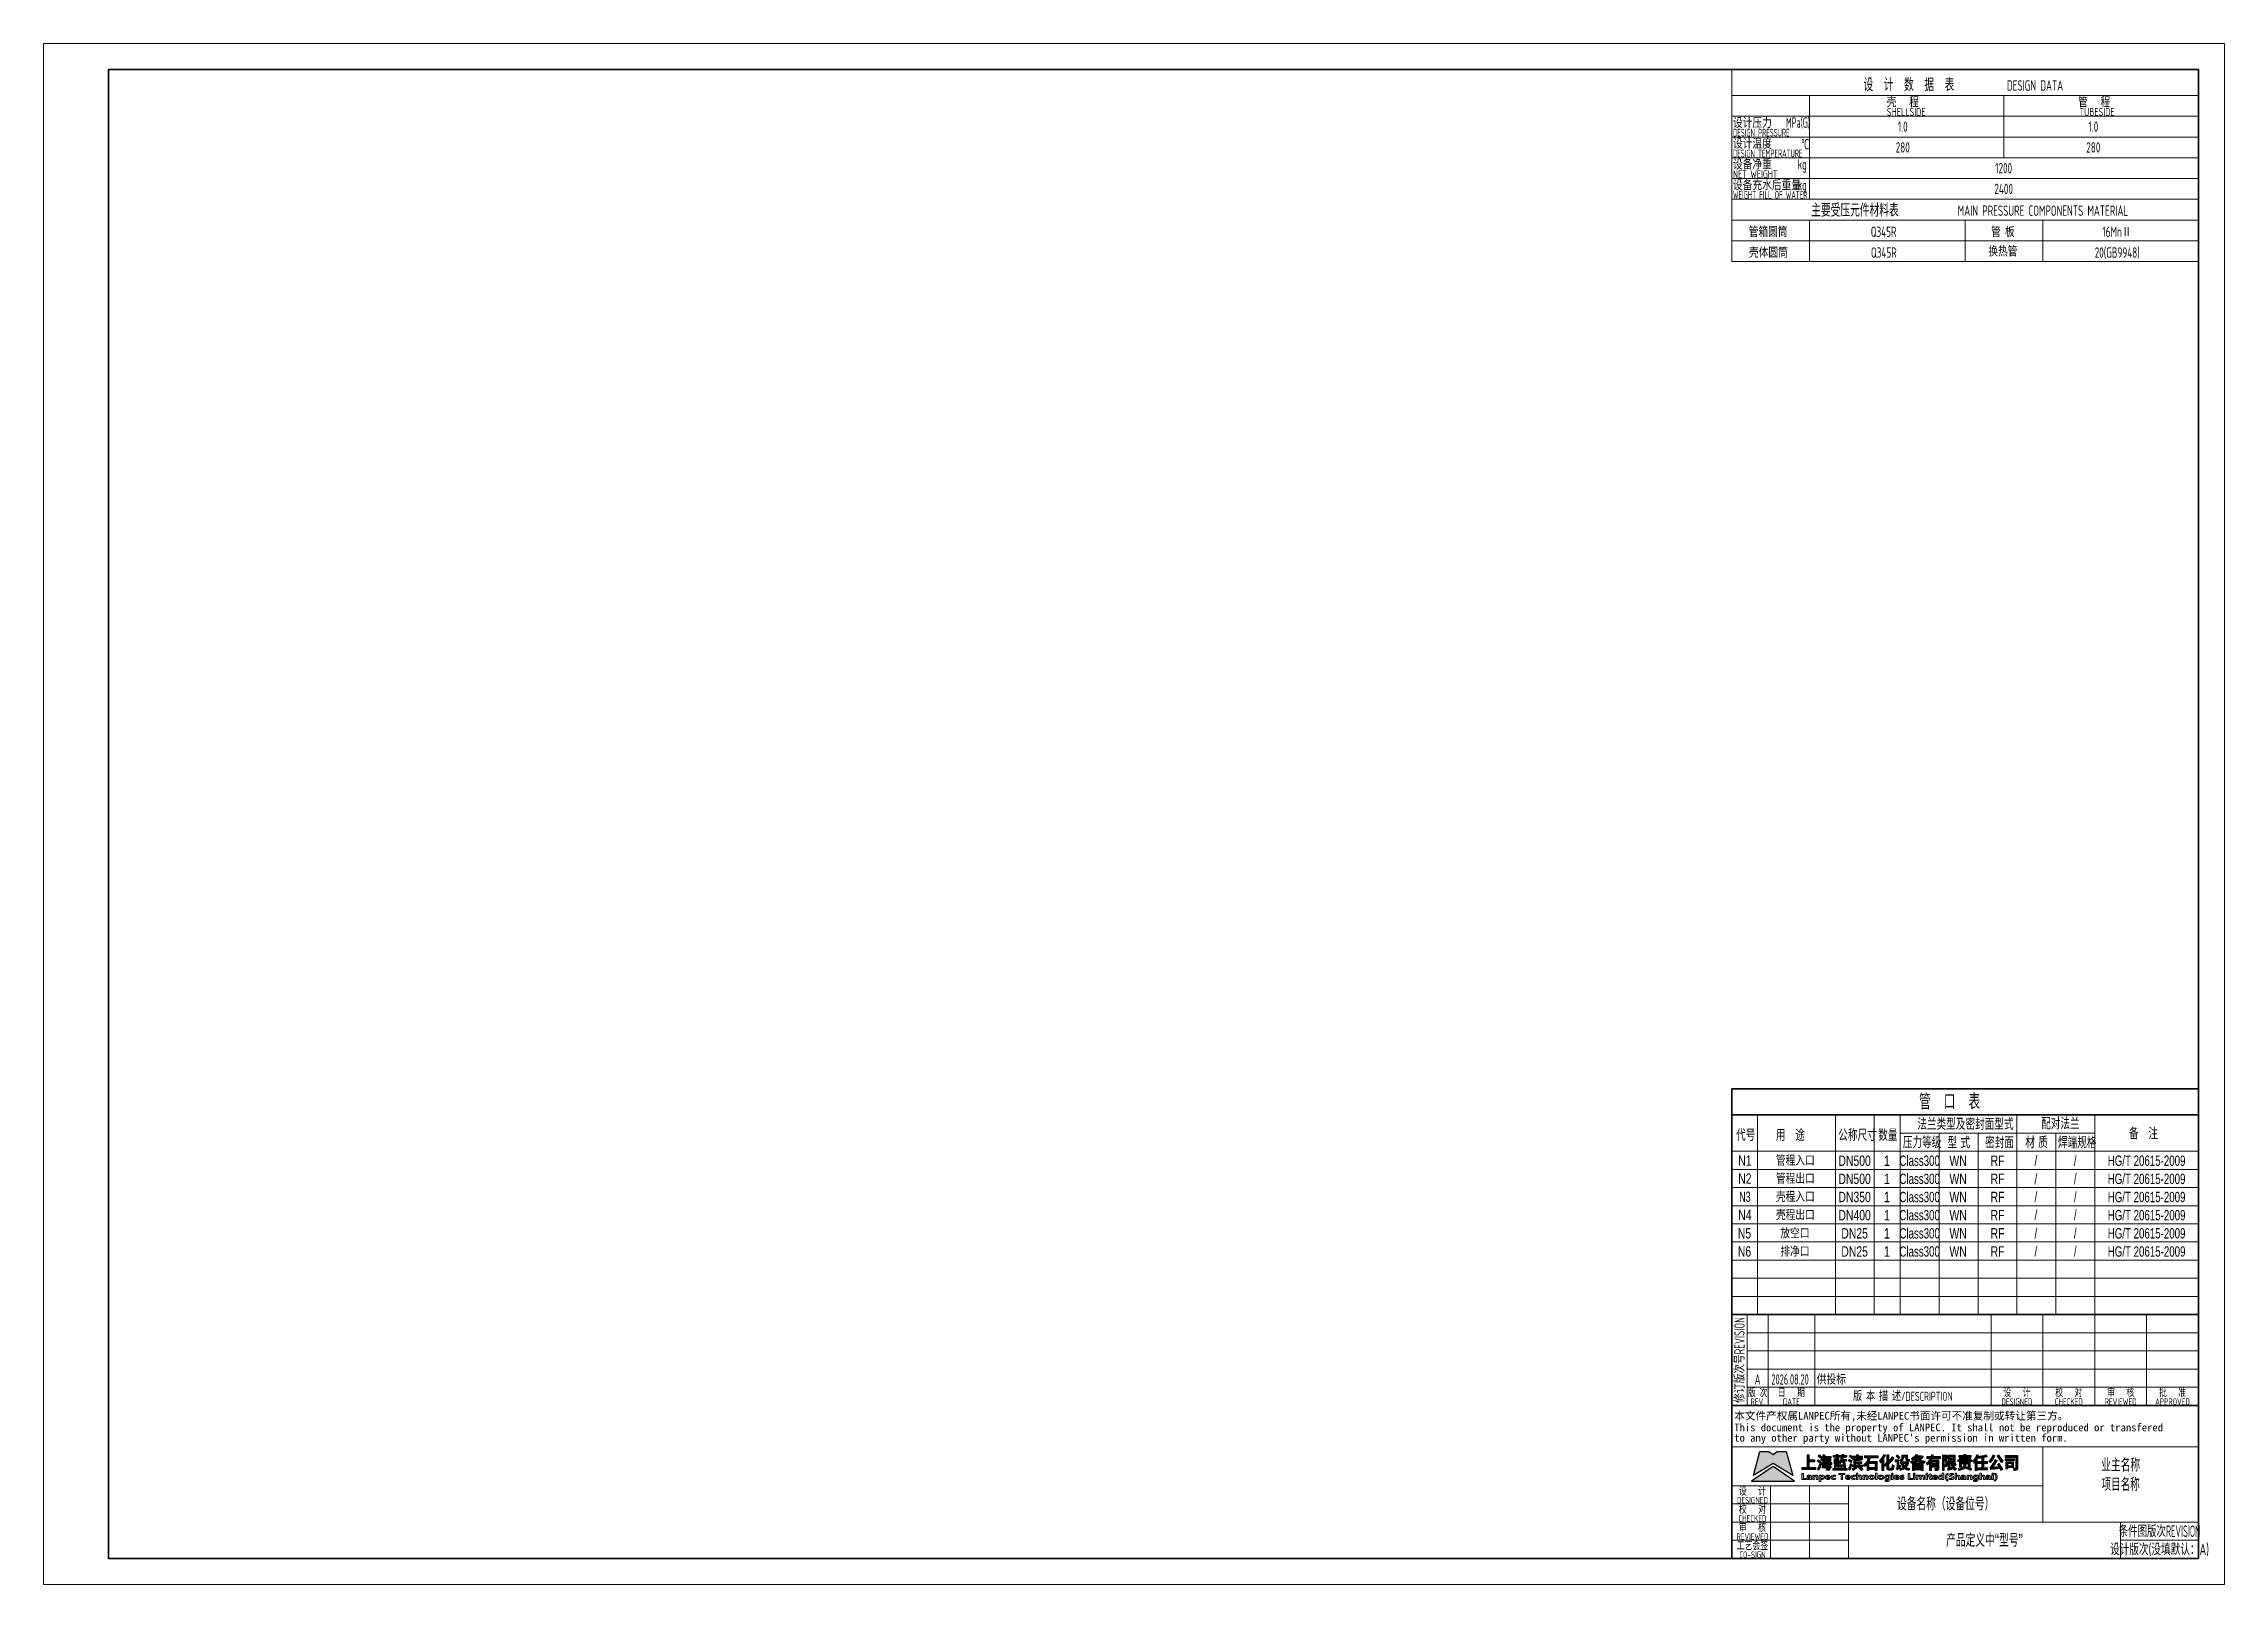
# Model space of a CAD drawing. Header units: millimetres. Extents: x 7175 to 8016, y -341 to 253.
import ezdxf
from ezdxf.enums import TextEntityAlignment as Align

# ---------------------------------------------------------------- set-up
doc = ezdxf.new("R2010")
doc.units = ezdxf.units.MM
for name, color, linetype, lineweight in [('1粗实线', 7, 'Continuous', 35), ('6剖面线', 6, 'Continuous', 13), ('7文本', 2, 'Continuous', 13), ('9图表', 4, 'Continuous', 13), ('_0', 7, 'Continuous', 0)]:
    doc.layers.add(name, color=color, linetype=linetype, lineweight=lineweight)
doc.layers.add('LOGO 1', color=7, linetype='Continuous', true_color=0x1e2380)
doc.layers.add('LOGO 2', color=7, linetype='Continuous', true_color=0x0075c2)
doc.styles.add('lanpec', font='bpec_e.shx', dxfattribs={"width": 0.75, "bigfont": 'hztxt.shx'})
doc.styles.add('TEXT', font='ysr.shx', dxfattribs={"width": 0.75, "bigfont": 'hztxt.shx'})
doc.styles.add('技术要求', font='ysr.shx', dxfattribs={"width": 0.75, "bigfont": 'hztxt.shx'})
doc.styles.add('黑体', font='simhei.ttf', dxfattribs={"width": 1.5})

msp = doc.modelspace()

# ---------------------------------------------------------------- texts
at = {"layer": '7文本', "color": 4, "style": 'lanpec'}
for s, height, width, p in [('设  计  数  据  表', 5, 0.75, (7877.09, 234.7)), ('DESIGN DATA', 4, 0.75, (7932.41, 234.92)), ('壳   程', 4, 0.75, (7886.05, 228.5)), ('SHELLSIDE', 3, 0.75, (7886.11, 225.21)), ('管   程', 4, 0.75, (7959.85, 228.5)), ('TUBESIDE', 3, 0.75, (7960.39, 225.21)), ('设计压力', 4, 0.75, (7826.77, 220.5)), ('DESIGN PRESSURE', 3, 0.6, (7826.77, 217.21)), ('MPa(G)', 4, 0.53, (7847.2, 220.6)), ('设计温度', 4, 0.75, (7826.77, 212.5)), ('DESIGN TEMPERATURE', 3, 0.6, (7826.77, 209.21)), ('℃', 4, 0.53, (7853.05, 212.28)), ('设备净重', 4, 0.75, (7826.76, 204.5)), ('NET WEIGHT', 3, 0.7, (7826.76, 201.21)), ('kg', 4, 0.6, (7851.77, 204.5)), ('WEIGHT FILL OF WATER', 3, 0.6, (7826.76, 193.21)), ('设备充水后重量', 4, 0.75, (7826.76, 196.5)), ('kg', 4, 0.6, (7851.77, 196.5))]:
    msp.add_text(s, height=height, dxfattribs=dict(at, width=width)).set_placement(p)
at = {"layer": '7文本'}
for s, height, style, width, p in [('1.0', 4, 'lanpec', 0.75, (7892.24, 221.04)), ('1.0', 4, 'lanpec', 0.75, (7965.74, 221.04)), ('280', 4, 'lanpec', 0.75, (7892.24, 213.04)), ('280', 4, 'lanpec', 0.75, (7965.74, 213.04)), ('1200', 4, 'lanpec', 0.75, (7931.15, 205.04)), ('2400', 4, 'lanpec', 0.75, (7931.15, 197.04)), ('管箱圆筒', 4, 'lanpec', 0.75, (7840.33, 180.51)), ('Q345R', 4, 'lanpec', 0.75, (7884.86, 180.51)), ('管 板', 4, 'lanpec', 0.75, (7930.84, 180.44)), ('16MnⅡ', 4, 'lanpec', 0.75, (7974.86, 180.51)), ('壳体圆筒', 4, 'lanpec', 0.75, (7840.41, 172.49)), ('Q345R', 4, 'lanpec', 0.75, (7884.94, 172.49)), ('换热管', 4, 'lanpec', 0.75, (7930.84, 172.96)), ('20(GB9948)', 4, 'lanpec', 0.75, (7974.94, 172.49)), ('N1', 4, '技术要求', 0.75, (7831.35, -177.53)), ('管程入口', 4, '技术要求', 0.75, (7850.81, -177.53)), ('DN500', 4, '技术要求', 0.75, (7873.67, -177.62)), ('1', 4, '技术要求', 0.75, (7886.12, -177.62)), ('Class300', 4, '技术要求', 0.7, (7898.75, -177.62)), ('WN', 4, '技术要求', 0.75, (7913.58, -177.62)), ('RF', 4, '技术要求', 0.75, (7928.8, -177.62)), ('HG/T 20615-2009', 4, '技术要求', 0.7, (7986.27, -177.62)), ('N2', 4, '技术要求', 0.75, (7831.35, -184.53)), ('管程出口', 4, '技术要求', 0.75, (7850.81, -184.53)), ('DN500', 4, '技术要求', 0.75, (7873.67, -184.62)), ('1', 4, '技术要求', 0.75, (7886.12, -184.62)), ('Class300', 4, '技术要求', 0.7, (7898.75, -184.62)), ('WN', 4, '技术要求', 0.75, (7913.58, -184.62)), ('RF', 4, '技术要求', 0.75, (7928.8, -184.62)), ('HG/T 20615-2009', 4, '技术要求', 0.7, (7986.27, -184.62)), ('N3', 4, '技术要求', 0.65, (7831.35, -191.53)), ('壳程入口', 4, '技术要求', 0.75, (7850.81, -191.53)), ('DN350', 4, '技术要求', 0.75, (7873.67, -191.62)), ('1', 4, '技术要求', 0.75, (7886.12, -191.62)), ('Class300', 4, '技术要求', 0.7, (7898.75, -191.62)), ('WN', 4, '技术要求', 0.75, (7913.58, -191.62)), ('RF', 4, '技术要求', 0.75, (7928.8, -191.62)), ('/', 4, '技术要求', 0.7, (7958.75, -191.62)), ('HG/T 20615-2009', 4, '技术要求', 0.7, (7986.27, -191.62)), ('N4', 4, '技术要求', 0.75, (7831.35, -198.53)), ('壳程出口', 4, '技术要求', 0.75, (7850.81, -198.53)), ('DN400', 4, '技术要求', 0.75, (7873.67, -198.62)), ('1', 4, '技术要求', 0.75, (7886.12, -198.62)), ('Class300', 4, '技术要求', 0.7, (7898.75, -198.62)), ('WN', 4, '技术要求', 0.75, (7913.58, -198.62)), ('RF', 4, '技术要求', 0.75, (7928.8, -198.62)), ('/', 4, '技术要求', 0.7, (7958.75, -198.62)), ('HG/T 20615-2009', 4, '技术要求', 0.7, (7986.27, -198.62)), ('N5', 4, '技术要求', 0.75, (7831.19, -205.62)), ('放空口', 4, '技术要求', 0.75, (7850.66, -205.62)), ('排净口', 4, '技术要求', 0.75, (7850.66, -212.62)), ('DN25', 4, '技术要求', 0.75, (7873.67, -205.62)), ('1', 4, '技术要求', 0.75, (7886.12, -205.62)), ('Class300', 4, '技术要求', 0.7, (7898.75, -205.62)), ('WN', 4, '技术要求', 0.75, (7913.58, -205.62)), ('RF', 4, '技术要求', 0.75, (7928.8, -205.62)), ('/', 4, '技术要求', 0.7, (7958.75, -205.62)), ('HG/T 20615-2009', 4, '技术要求', 0.7, (7986.27, -205.62)), ('N6', 4, '技术要求', 0.75, (7831.19, -212.62)), ('DN25', 4, '技术要求', 0.75, (7873.67, -212.62)), ('1', 4, '技术要求', 0.75, (7886.12, -212.62)), ('Class300', 4, '技术要求', 0.7, (7898.75, -212.62)), ('WN', 4, '技术要求', 0.75, (7913.58, -212.62)), ('RF', 4, '技术要求', 0.75, (7928.8, -212.62)), ('/', 4, '技术要求', 0.7, (7958.75, -212.62)), ('HG/T 20615-2009', 4, '技术要求', 0.7, (7986.27, -212.62)), ('A', 4, 'lanpec', 0.75, (7836.25, -261.94)), ('2026.08.20', 4, 'lanpec', 0.6, (7848.78, -261.94)), ('供投标', 4, 'lanpec', 0.75, (7864.71, -261.94)), ('业主名称', 5, 'lanpec', 0.75, (7976.27, -294.96)), ('项目名称', 5, 'lanpec', 0.7, (7976.27, -302.46)), ('设备名称（设备位号）', 5, 'lanpec', 0.75, (7908.77, -309.96)), ('产品定义中“型号”', 5, 'lanpec', 0.75, (7923.77, -323.96)), ('设计版次(没填默认：A)', 4.5, 'lanpec', 0.75, (7991.27, -327.46))]:
    msp.add_text(s, height=height, dxfattribs=dict(at, style=style, width=width)).set_placement(p, align=Align.MIDDLE_CENTER)
at = {"layer": '7文本', "color": 4, "style": 'lanpec', "width": 0.75}
for s, height, p in [('主要受压元件材料表', 5, (7873.8, 188.79)), ('MAIN PRESSURE COMPONENTS MATERIAL ', 4, (7947.12, 188.64))]:
    msp.add_text(s, height=height, dxfattribs=at).set_placement(p, align=Align.MIDDLE_CENTER)
at = {"layer": '7文本', "lineweight": 15, "style": 'TEXT', "width": 0.75}
for s, height, p in [('管   口   表', 6, (7898.53, -157.89)), ('代号', 4.5, (7827.96, -170.01)), ('用   途', 4.5, (7843.29, -170.01)), ('公称尺寸', 4.5, (7867.36, -170.01)), ('数量', 4.5, (7882.78, -170.01)), ('压力等级', 4.5, (7892.28, -172.82)), ('法兰类型及密封面型式', 4.5, (7897.85, -165.76)), ('型 式', 4.5, (7909.51, -172.89)), ('密封面', 4.5, (7924.01, -172.89)), ('材 质', 4.5, (7939.5, -172.82)), ('配对法兰', 4.5, (7945.61, -165.55)), ('焊端规格', 4.5, (7952.1, -172.89)), ('备   注', 4.5, (7979.48, -169.41))]:
    msp.add_text(s, height=height, dxfattribs=at).set_placement(p)
at = {"layer": '7文本', "color": 2, "style": '技术要求'}
for width, p in [(0.75, (7943.58, -177.62)), (0.7, (7958.75, -177.62)), (0.75, (7943.58, -184.62)), (0.7, (7958.75, -184.62)), (0.75, (7943.58, -191.62)), (0.75, (7943.58, -198.62)), (0.75, (7943.58, -205.62)), (0.75, (7943.58, -212.62))]:
    msp.add_text('/', height=4, dxfattribs=dict(at, width=width)).set_placement(p, align=Align.MIDDLE_CENTER)
at = {"layer": '9图表', "style": 'lanpec', "width": 0.75}
msp.add_text('修订版次号REVISION', height=4, rotation=90, dxfattribs=at).set_placement((7829.27, -254.46), align=Align.MIDDLE_CENTER)
for s, height, p in [('版 次', 3, (7836.27, -267.21)), ('日   期', 3, (7849.27, -267.21)), ('版 本 描 述/DESCRIPTION', 3.5, (7892.27, -268.46)), ('设   计', 3, (7936.27, -267.21)), ('校   对', 3, (7956.27, -267.21, 0)), ('审   核', 3, (7976.27, -267.21)), ('批   准', 3, (7996.27, -267.21)), ('REV.', 2.5, (7836.27, -270.51)), ('DATE', 2.5, (7849.27, -270.51)), ('DESIGNED', 2.5, (7936.27, -270.51)), ('CHECKED', 2.5, (7956.27, -270.51, 0)), ('REVIEWED', 2.5, (7976.27, -270.51)), ('APPROVED', 2.5, (7996.27, -270.51)), ('DESIGNED', 2.5, (7834.27, -308.51, 0)), ('校   对', 3, (7834.27, -312.21, 0)), ('设   计', 3, (7834.27, -305.21, 0)), ('CHECKED', 2.5, (7834.27, -315.51, 0)), ('审   核', 3, (7834.27, -319.21, 0)), ('REVIEWED', 2.5, (7834.27, -322.51, 0)), ('工艺会签', 3, (7834.27, -326.21, 0)), ('CO-SIGN', 2.5, (7834.27, -329.51, 0))]:
    msp.add_text(s, height=height, dxfattribs=at).set_placement(p, align=Align.MIDDLE_CENTER)
at = {"layer": '9图表', "style": '黑体'}
for s, p in [('本文件产权属LANPEC所有,未经LANPEC书面许可不准复制或转让第三方。', (7827.27, -275.96)), ('This document is the property of LANPEC. It shall not be reproduced or transfered', (7827.27, -280.46)), ("to any other party without LANPEC's permission in written form.", (7827.27, -284.46))]:
    msp.add_text(s, height=3, dxfattribs=at).set_placement(p, align=Align.MIDDLE_LEFT)
at = {"layer": '9图表', "color": 4, "style": 'lanpec', "width": 0.6}
msp.add_text('条件图版次REVISION', height=4.5, dxfattribs=at).set_placement((7991.27, -320.46), align=Align.MIDDLE_CENTER)

# ---------------------------------------------------------------- blocks, each defined once
blk = doc.blocks.new('A1-零部件图-LANPEC-AUTOPRINT')
at = {"layer": '1粗实线'}
blk.add_lwpolyline([(-816, 10), (-10, 10), (-10, 584), (-816, 584)], close=True, dxfattribs=at)
at = {"layer": '9图表'}
blk.add_lwpolyline([(-841, 0), (0, 0), (0, 594), (-841, 594)], close=True, dxfattribs=at)
blk = doc.blocks.new('蓝滨LOGO')
at = {"layer": 'LOGO 1'}
h = blk.add_hatch(color=256, dxfattribs=at)
h.dxf.hatch_style = 1
h.paths.add_polyline_path([(24.36, 8.34), (22.23, 8.34), (22.23, 10.22), (21.47, 10.22), (21.47, 5.3), (19.32, 5.3), (19.32, 4.52), (24.76, 4.52), (24.76, 5.3), (22.23, 5.3), (22.23, 7.56), (24.36, 7.56)])
h = blk.add_hatch(color=256, dxfattribs=at)
h.dxf.hatch_style = 1
h.paths.add_polyline_path([(26.87, 9.68), (26.85, 9.69), (26.57, 9.88), (26.3, 10.04), (26.3, 10.04), (26.02, 10.19), (25.62, 9.67), (25.63, 9.66), (25.93, 9.48), (26.19, 9.31), (26.2, 9.3), (26.45, 9.11), (26.66, 8.93), (27.08, 9.51)])
h.paths.add_polyline_path([(26.67, 7.68), (26.47, 7.85), (26.22, 8.03), (26.21, 8.04), (25.94, 8.2), (25.67, 8.34), (25.28, 7.81), (25.55, 7.65), (25.56, 7.64), (25.82, 7.46), (26.07, 7.28), (26.26, 7.09)])
h.paths.add_polyline_path([(26.72, 6.08), (26.83, 6.39), (26.28, 6.82), (26.19, 6.56), (26.07, 6.24), (25.98, 5.98), (25.86, 5.67), (25.77, 5.45), (25.64, 5.16), (25.58, 5.01), (25.44, 4.72), (26.07, 4.3), (26.1, 4.39), (26.22, 4.69), (26.34, 5.01), (26.47, 5.33), (26.51, 5.45), (26.62, 5.77)])
h.paths.add_polyline_path([(30.73, 9.63), (28.18, 9.63), (28.27, 9.87), (28.34, 10.1), (27.65, 10.29), (27.61, 10.16), (27.5, 9.84), (27.38, 9.54), (27.24, 9.23), (27.21, 9.17), (27.05, 8.87), (26.87, 8.6), (26.69, 8.36), (26.84, 8.27), (27.01, 8.16), (27.17, 8.04), (27.3, 7.93), (27.42, 8.1), (27.52, 8.27), (27.51, 8.09), (27.47, 7.76), (27.45, 7.57), (27.42, 7.23), (28.08, 7.23), (28.11, 7.55), (28.15, 7.85), (28.65, 7.85), (28.94, 7.85), (29.83, 7.85), (29.82, 7.53), (29.81, 7.23), (29.23, 7.23), (28.89, 7.23), (28.08, 7.23), (27.42, 7.23), (26.8, 7.23), (26.8, 6.52), (27.33, 6.52), (29.77, 6.52), (29.77, 6.48), (29.75, 6.15), (29.71, 5.83), (30.37, 5.83), (30.38, 5.86), (30.4, 6.18), (30.43, 6.52), (30.89, 6.52), (30.89, 7.23), (30.47, 7.23), (30.47, 7.35), (30.49, 7.69), (30.49, 7.85), (30.51, 8.19), (30.51, 8.27), (30.51, 8.39), (30.51, 8.51), (27.67, 8.51), (27.78, 8.72), (27.88, 8.94), (30.73, 8.94)])
h.paths.add_polyline_path([(30.74, 5.83), (30.37, 5.83), (27.9, 5.83), (27.95, 6.17), (27.95, 6.19), (27.99, 6.52), (27.33, 6.52), (27.32, 6.46), (27.28, 6.13), (27.23, 5.8), (27.18, 5.49), (27.13, 5.18), (29.61, 5.18), (29.57, 5.05), (29.53, 4.97), (29.43, 4.89), (29.31, 4.87), (29.06, 4.87), (29, 4.88), (28.69, 4.89), (28.81, 4.58), (28.88, 4.26), (28.98, 4.25), (29.29, 4.25), (29.32, 4.25), (29.63, 4.27), (29.9, 4.36), (30.11, 4.57), (30.22, 4.8), (30.23, 4.84), (30.3, 5.18), (30.74, 5.18)])
h.paths.add_polyline_path([(29.1, 6.25), (29.04, 6.31), (28.8, 6.52), (28.51, 6.52), (28.29, 6.37), (28.33, 6.33), (28.56, 6.11), (28.6, 6.07), (28.81, 5.83), (29.14, 5.83), (29.34, 5.98), (29.32, 6)], flags=17)
h.paths.add_polyline_path([(29.2, 7.6), (29.17, 7.62), (28.94, 7.85), (28.65, 7.85), (28.45, 7.71), (28.68, 7.47), (28.89, 7.23), (29.23, 7.23), (29.4, 7.36)], flags=17)
h = blk.add_hatch(color=256, dxfattribs=at)
h.dxf.hatch_style = 1
h.paths.add_polyline_path([(36.77, 9.93), (35.51, 9.93), (35.52, 10.29), (34.8, 10.29), (34.8, 9.93), (33.38, 9.93), (32.66, 9.93), (31.4, 9.93), (31.4, 9.28), (32.66, 9.28), (34.8, 9.28), (34.8, 8.94), (35.52, 8.94), (35.51, 9.28), (36.77, 9.28)])
h.paths.add_polyline_path([(33.38, 10.29), (32.66, 10.29), (32.66, 9.93), (33.38, 9.93)], flags=17)
h.paths.add_polyline_path([(33.38, 9.28), (32.66, 9.28), (32.66, 8.96), (33.38, 8.96)], flags=17)
h.paths.add_polyline_path([(32.47, 8.64), (31.8, 8.64), (31.8, 6.72), (32.47, 6.72)])
h.paths.add_polyline_path([(33.59, 8.84), (32.89, 8.84), (32.89, 6.59), (33.59, 6.59)])
h.paths.add_polyline_path([(36.54, 8.41), (35.05, 8.41), (35.1, 8.6), (35.14, 8.79), (34.47, 8.93), (34.39, 8.59), (34.29, 8.28), (34.17, 7.97), (34.06, 7.73), (33.89, 7.45), (33.7, 7.21), (33.84, 7.12), (34, 7.01), (34.16, 6.89), (34.28, 6.79), (34.4, 6.95), (34.57, 7.24), (34.69, 7.47), (34.83, 7.77), (35.48, 7.77), (35.53, 7.77), (36.54, 7.77)])
h.paths.add_polyline_path([(35.9, 7.28), (35.74, 7.53), (35.53, 7.77), (35.48, 7.77), (34.98, 7.49), (35.16, 7.25), (35.32, 6.98), (35.46, 6.71), (35.56, 6.47), (36.13, 6.8), (36.06, 6.98)])
h.paths.add_polyline_path([(36.24, 6.4), (31.98, 6.4), (31.98, 4.99), (32.65, 4.99), (32.65, 5.8), (33.21, 5.8), (33.21, 4.99), (31.98, 4.99), (31.34, 4.99), (31.34, 4.34), (36.82, 4.34), (36.82, 4.99), (36.24, 4.99)])
h.paths.add_polyline_path([(34.37, 5.8), (34.37, 4.99), (33.8, 4.99), (33.8, 5.8)], flags=16)
h.paths.add_polyline_path([(34.98, 5.8), (35.53, 5.8), (35.53, 4.99), (34.98, 4.99)], flags=16)
h = blk.add_hatch(color=256, dxfattribs=at)
h.dxf.hatch_style = 1
h.paths.add_polyline_path([(38.95, 9.42), (38.73, 9.61), (38.48, 9.8), (38.46, 9.81), (38.19, 9.98), (38.19, 9.98), (37.92, 10.14), (37.56, 9.59), (37.84, 9.41), (37.86, 9.39), (38.12, 9.21), (38.13, 9.21), (38.37, 9.01), (38.56, 8.81)])
h.paths.add_polyline_path([(38.72, 7.83), (38.51, 8.01), (38.49, 8.02), (38.22, 8.2), (38.19, 8.22), (37.92, 8.37), (37.9, 8.38), (37.61, 8.52), (37.27, 7.95), (37.3, 7.94), (37.57, 7.79), (37.61, 7.77), (37.87, 7.6), (37.89, 7.59), (38.15, 7.4), (38.36, 7.21)])
h.paths.add_polyline_path([(38.61, 6.13), (38.7, 6.44), (38.13, 6.83), (38.05, 6.57), (37.94, 6.25), (37.86, 5.99), (37.74, 5.68), (37.66, 5.46), (37.54, 5.16), (37.48, 5), (37.35, 4.71), (37.98, 4.33), (38.02, 4.42), (38.14, 4.72), (38.25, 5.04), (38.36, 5.36), (38.4, 5.49), (38.51, 5.81)])
h.paths.add_polyline_path([(42.7, 9.67), (41.33, 9.67), (41.32, 9.68), (41.23, 10), (41.22, 10.03), (41.1, 10.34), (40.4, 10.16), (40.47, 9.93), (40.55, 9.67), (39.05, 9.67), (39.05, 8.41), (39.45, 8.41), (39.45, 6.24), (40.13, 6.24), (40.13, 6.92), (41.09, 6.92), (41.76, 6.92), (42.56, 6.92), (42.56, 7.57), (40.13, 7.57), (40.13, 7.98), (40.35, 8), (40.65, 8.02), (40.96, 8.04), (41.27, 8.07), (41.42, 8.09), (41.74, 8.12), (42.04, 8.17), (42.33, 8.21), (42.25, 8.41), (42.7, 8.41)])
h.paths.add_polyline_path([(39.72, 9.05), (42, 9.05), (42, 8.83), (41.81, 8.8), (41.49, 8.74), (41.23, 8.71), (40.92, 8.67), (40.63, 8.64), (40.32, 8.61), (40.02, 8.59), (39.72, 8.57)], flags=16)
h.paths.add_polyline_path([(42.84, 6.24), (41.76, 6.24), (41.76, 6.92), (41.09, 6.92), (41.09, 6.24), (40.13, 6.24), (39.45, 6.24), (38.85, 6.24), (38.85, 5.58), (39.96, 5.58), (41.53, 5.58), (41.21, 5.29), (41.27, 5.23), (41.51, 5.02), (41.6, 4.93), (41.85, 4.72), (41.92, 4.66), (42.15, 4.44), (42.17, 4.42), (42.38, 4.19), (42.92, 4.7), (42.71, 4.89), (42.69, 4.91), (42.45, 5.12), (42.42, 5.15), (42.18, 5.35), (42.14, 5.38), (41.9, 5.58), (42.84, 5.58)])
h.paths.add_polyline_path([(40.66, 5.23), (40.27, 5.58), (39.96, 5.58), (39.93, 5.56), (39.68, 5.36), (39.62, 5.31), (39.36, 5.13), (39.31, 5.09), (39.04, 4.92), (39, 4.9), (38.73, 4.74), (38.76, 4.72), (38.96, 4.47), (38.97, 4.47), (39.15, 4.2), (39.25, 4.26), (39.52, 4.43), (39.65, 4.52), (39.91, 4.69), (40.05, 4.78), (40.31, 4.96), (40.42, 5.04)])
h = blk.add_hatch(color=256, dxfattribs=at)
h.dxf.hatch_style = 1
h.paths.add_polyline_path([(45.47, 8.06), (45.6, 8.36), (45.65, 8.47), (45.77, 8.77), (45.89, 9.08), (48.77, 9.08), (48.77, 9.85), (43.49, 9.85), (43.49, 9.08), (45.06, 9.08), (45, 8.91), (44.88, 8.61), (44.74, 8.3), (44.65, 8.12), (44.5, 7.83), (44.33, 7.55), (44.21, 7.38), (44.02, 7.11), (43.81, 6.87), (43.68, 6.73), (43.45, 6.5), (43.2, 6.3), (43.33, 6.18), (43.47, 6.02), (43.61, 5.85), (43.71, 5.7), (43.85, 5.82), (44.09, 6.03), (44.31, 6.27), (44.52, 6.52), (44.52, 4.2), (45.25, 4.2), (45.25, 4.59), (47.65, 4.59), (47.65, 4.22), (48.42, 4.22), (48.42, 7.65), (45.27, 7.65), (45.33, 7.76)])
h.paths.add_polyline_path([(45.25, 6.91), (47.65, 6.91), (47.65, 5.34), (45.25, 5.34)], flags=16)
h = blk.add_hatch(color=256, dxfattribs=at)
h.dxf.hatch_style = 1
h.paths.add_polyline_path([(50.98, 8.81), (51, 8.85), (51.16, 9.14), (51.3, 9.43), (51.31, 9.45), (51.44, 9.75), (51.57, 10.06), (50.84, 10.32), (50.81, 10.23), (50.68, 9.93), (50.54, 9.63), (50.49, 9.53), (50.34, 9.24), (50.17, 8.97), (50.13, 8.9), (49.95, 8.63), (49.75, 8.37), (49.74, 8.36), (49.52, 8.1), (49.31, 7.88), (49.42, 7.7), (49.56, 7.48), (49.68, 7.27), (49.76, 7.09), (49.78, 7.1), (50, 7.34), (50.02, 7.37), (50.22, 7.62), (50.22, 4.2), (50.98, 4.2), (50.98, 6.34), (50.98, 6.42)])
h.paths.add_polyline_path([(53.26, 7.08), (53.49, 7.29), (53.72, 7.52), (53.95, 7.76), (54.09, 7.91), (54.29, 8.15), (54.49, 8.4), (54.69, 8.67), (54.87, 8.94), (54.19, 9.45), (54.16, 9.39), (53.98, 9.12), (53.79, 8.85), (53.59, 8.59), (53.56, 8.55), (53.35, 8.31), (53.13, 8.07), (52.91, 7.84), (52.91, 10.19), (52.13, 10.19), (52.13, 7.16), (52.07, 7.12), (51.81, 6.93), (51.56, 6.76), (51.52, 6.74), (51.25, 6.57), (50.98, 6.42), (50.98, 6.34), (51.02, 6.3), (51.25, 6.07), (51.26, 6.06), (51.45, 5.8), (51.59, 5.87), (51.86, 6.03), (52.13, 6.2), (52.13, 5.53), (52.14, 5.25), (52.18, 4.95), (52.2, 4.86), (52.33, 4.57), (52.36, 4.53), (52.62, 4.37), (52.75, 4.34), (53.08, 4.31), (53.96, 4.31), (54.13, 4.32), (54.41, 4.4), (54.49, 4.45), (54.69, 4.71), (54.77, 4.9), (54.85, 5.25), (54.87, 5.36), (54.91, 5.68), (54.94, 6.05), (54.87, 6.07), (54.58, 6.2), (54.49, 6.25), (54.23, 6.42), (54.22, 6.06), (54.2, 5.76), (54.19, 5.66), (54.14, 5.35), (54.04, 5.14), (53.89, 5.08), (53.18, 5.08), (53.04, 5.11), (52.95, 5.16), (52.92, 5.29), (52.91, 5.52), (52.91, 6.77), (53.02, 6.87)])
h = blk.add_hatch(color=256, dxfattribs=at)
h.dxf.hatch_style = 1
h.paths.add_polyline_path([(56.77, 8.29), (55.35, 8.29), (55.35, 7.55), (56.07, 7.55), (56.07, 5.59), (56.07, 5.49), (55.97, 5.19), (55.77, 4.95), (55.87, 4.81), (55.98, 4.64), (56.07, 4.45), (56.13, 4.29), (56.25, 4.42), (56.47, 4.65), (56.62, 4.79), (56.88, 5.03), (57.05, 5.19), (57.29, 5.4), (57.56, 5.65), (57.41, 5.95), (57.4, 5.98), (57.29, 6.29), (56.77, 5.82)])
h.paths.add_polyline_path([(56.74, 9.72), (56.7, 9.76), (56.47, 9.98), (56.44, 10), (56.21, 10.22), (55.75, 9.74), (55.78, 9.71), (56.01, 9.48), (56.04, 9.44), (56.26, 9.21), (56.29, 9.17), (56.51, 8.93), (56.69, 8.69), (57.17, 9.22), (56.99, 9.46), (56.96, 9.48)])
h.paths.add_polyline_path([(58.6, 9.02), (58.62, 9.35), (58.62, 9.36), (59.43, 9.36), (59.43, 8.67), (59.43, 8.58), (59.46, 8.25), (59.56, 7.97), (59.78, 7.8), (59.83, 7.78), (60.14, 7.75), (60.53, 7.75), (60.73, 7.76), (60.9, 7.8), (60.87, 8.11), (60.85, 8.44), (60.69, 8.41), (60.52, 8.39), (60.2, 8.39), (60.12, 8.46), (60.11, 8.66), (60.11, 10.08), (57.96, 10.08), (57.96, 9.38), (57.96, 9.37), (57.93, 9.04), (57.93, 9.02), (57.82, 8.71), (57.78, 8.64), (57.56, 8.39), (57.4, 8.27), (57.1, 8.1), (57.23, 8), (57.36, 7.85), (57.49, 7.68), (57.58, 7.55), (57.6, 7.55), (57.88, 7.73), (58.11, 7.92), (58.26, 8.1), (58.42, 8.37), (58.5, 8.54), (58.58, 8.86)])
h.paths.add_polyline_path([(60.62, 7.3), (60.19, 7.51), (60.07, 7.48), (57.42, 7.48), (57.42, 6.75), (57.86, 6.75), (59.72, 6.75), (59.58, 6.51), (59.4, 6.24), (59.24, 6.04), (59.01, 5.81), (58.81, 6), (58.6, 6.25), (58.44, 6.47), (58.28, 6.75), (57.86, 6.75), (57.61, 6.66), (57.66, 6.55), (57.81, 6.26), (57.98, 5.98), (58.04, 5.91), (58.23, 5.64), (58.44, 5.4), (58.34, 5.34), (58.06, 5.2), (57.78, 5.08), (57.63, 5.03), (57.33, 4.95), (57.02, 4.88), (57.11, 4.74), (57.2, 4.56), (57.29, 4.38), (57.35, 4.21), (57.64, 4.29), (57.94, 4.39), (58.22, 4.5), (58.45, 4.6), (58.73, 4.74), (58.99, 4.91), (59.16, 4.79), (59.43, 4.63), (59.71, 4.49), (59.95, 4.38), (60.24, 4.28), (60.55, 4.19), (60.64, 4.37), (60.74, 4.56), (60.87, 4.73), (60.99, 4.88), (60.72, 4.95), (60.41, 5.03), (60.12, 5.14), (59.85, 5.26), (59.59, 5.4), (59.63, 5.44), (59.84, 5.67), (60.03, 5.94), (60.2, 6.22), (60.28, 6.36), (60.41, 6.65), (60.53, 6.96)])
h = blk.add_hatch(color=256, dxfattribs=at)
h.dxf.hatch_style = 1
h.paths.add_polyline_path([(64.95, 8.17), (65.17, 8.34), (65.4, 8.55), (65.63, 8.77), (65.8, 8.97), (65.99, 9.22), (66.16, 9.5), (65.69, 9.8), (65.57, 9.77), (63.83, 9.77), (63.96, 9.96), (64.09, 10.15), (63.31, 10.32), (63.27, 10.24), (63.09, 9.99), (62.89, 9.75), (62.63, 9.5), (62.58, 9.46), (62.35, 9.27), (62.1, 9.1), (61.82, 8.93), (61.51, 8.78), (61.64, 8.67), (61.78, 8.52), (61.9, 8.35), (61.99, 8.2), (62.09, 8.26), (62.35, 8.42), (62.42, 8.46), (62.67, 8.64), (62.74, 8.58), (62.99, 8.38), (63.07, 8.32), (63.32, 8.14), (63.23, 8.11), (62.94, 8.02), (62.64, 7.93), (62.33, 7.87), (62.18, 7.84), (61.88, 7.78), (61.57, 7.73), (61.26, 7.69), (61.35, 7.53), (61.44, 7.34), (61.52, 7.14), (61.57, 6.96), (61.82, 7), (62.05, 7.05), (62.05, 4.19), (62.8, 4.19), (62.8, 4.38), (65.4, 4.38), (65.4, 4.2), (66.19, 4.2), (66.19, 7.08), (62.19, 7.08), (62.3, 7.1), (62.61, 7.17), (62.91, 7.25), (63.2, 7.34), (63.27, 7.37), (63.57, 7.46), (63.86, 7.58), (64.14, 7.71), (64.16, 7.7), (64.43, 7.58), (64.73, 7.48), (65.02, 7.38), (65.33, 7.3), (65.41, 7.27), (65.71, 7.21), (66.01, 7.14), (66.32, 7.09), (66.63, 7.04), (66.72, 7.23), (66.83, 7.42), (66.95, 7.61), (67.07, 7.77), (66.88, 7.78), (66.57, 7.83), (66.27, 7.87), (65.97, 7.92), (65.84, 7.95), (65.53, 8.01), (65.23, 8.09)])
h.paths.add_polyline_path([(64.12, 8.49), (63.88, 8.6), (63.61, 8.76), (63.44, 8.87), (63.21, 9.07), (63.23, 9.1), (64.99, 9.1), (64.91, 9.02), (64.68, 8.83), (64.41, 8.65)], flags=16)
h.paths.add_polyline_path([(63.76, 6.42), (63.76, 6.05), (62.8, 6.05), (62.8, 6.42)], flags=16)
h.paths.add_polyline_path([(64.5, 6.42), (65.4, 6.42), (65.4, 6.05), (64.5, 6.05)], flags=16)
h.paths.add_polyline_path([(63.76, 5.46), (63.76, 5.04), (62.8, 5.04), (62.8, 5.46)], flags=16)
h.paths.add_polyline_path([(64.5, 5.46), (65.4, 5.46), (65.4, 5.04), (64.5, 5.04)], flags=16)
h = blk.add_hatch(color=256, dxfattribs=at)
h.dxf.hatch_style = 1
h.paths.add_polyline_path([(72.18, 8.26), (69.39, 8.26), (69.49, 8.47), (69.63, 8.78), (72.85, 8.78), (72.85, 9.51), (69.91, 9.51), (70.01, 9.82), (70.11, 10.12), (69.36, 10.3), (69.33, 10.15), (69.24, 9.83), (69.13, 9.51), (67.51, 9.51), (67.51, 8.78), (68.83, 8.78), (68.71, 8.54), (68.55, 8.25), (68.37, 7.97), (68.19, 7.72), (68.03, 7.52), (67.82, 7.28), (67.58, 7.07), (67.33, 6.87), (67.45, 6.75), (67.58, 6.59), (67.71, 6.42), (67.8, 6.28), (67.99, 6.42), (68.22, 6.64), (68.38, 6.8), (68.59, 7.04), (68.59, 4.2), (69.31, 4.2), (69.31, 5.45), (71.47, 5.45), (71.47, 5.06), (71.34, 4.93), (71.22, 4.93), (71.04, 4.93), (70.81, 4.94), (70.58, 4.95), (70.6, 4.89), (70.71, 4.57), (70.73, 4.52), (70.8, 4.2), (70.81, 4.2), (71.14, 4.2), (71.43, 4.22), (71.58, 4.24), (71.86, 4.33), (71.91, 4.36), (72.11, 4.58), (72.15, 4.68), (72.18, 5.04)])
h.paths.add_polyline_path([(69.31, 7.58), (71.47, 7.58), (71.47, 7.16), (69.31, 7.16)], flags=16)
h.paths.add_polyline_path([(69.31, 6.52), (71.47, 6.52), (71.47, 6.1), (69.31, 6.1)], flags=16)
h = blk.add_hatch(color=256, dxfattribs=at)
h.dxf.hatch_style = 1
h.paths.add_polyline_path([(75.49, 7.34), (75.45, 7.47), (75.32, 7.76), (75.13, 8.07), (75.2, 8.26), (75.29, 8.57), (75.39, 8.91), (75.46, 9.15), (75.56, 9.47), (75.65, 9.78), (75.18, 10.07), (75.09, 10.04), (73.65, 10.04), (73.65, 4.21), (74.28, 4.21), (74.28, 9.35), (74.86, 9.35), (74.86, 9.31), (74.78, 8.99), (74.7, 8.66), (74.7, 8.63), (74.6, 8.29), (74.52, 7.99), (74.58, 7.91), (74.75, 7.62), (74.86, 7.34), (74.91, 7.11), (74.94, 6.79), (74.92, 6.56), (74.83, 6.41), (74.76, 6.37), (74.67, 6.35), (74.56, 6.35), (74.41, 6.36), (74.42, 6.34), (74.53, 6.03), (74.57, 5.7), (74.77, 5.7), (74.96, 5.71), (75.14, 5.76), (75.29, 5.85), (75.35, 5.91), (75.51, 6.19), (75.54, 6.35), (75.57, 6.71), (75.55, 7)])
h.paths.add_polyline_path([(78.55, 10.03), (75.83, 10.03), (75.83, 5.35), (75.83, 5.29), (75.73, 4.99), (75.55, 4.79), (75.63, 4.66), (75.72, 4.5), (75.8, 4.33), (75.86, 4.18), (76, 4.25), (76.24, 4.35), (76.36, 4.39), (76.68, 4.5), (76.78, 4.52), (77.06, 4.6), (77.39, 4.7), (77.37, 5.03), (77.37, 5.07), (77.36, 5.4), (76.53, 5.2), (76.53, 7.04), (76.89, 7.04), (77.5, 7.04), (78.55, 7.04)])
h.paths.add_polyline_path([(76.53, 7.71), (76.53, 8.23), (77.85, 8.23), (77.85, 7.71)], flags=16)
h.paths.add_polyline_path([(76.53, 8.86), (76.53, 9.36), (77.85, 9.36), (77.85, 8.86)], flags=16)
h.paths.add_polyline_path([(78.48, 6.08), (78.66, 6.22), (78.9, 6.42), (78.44, 6.97), (78.36, 6.88), (78.12, 6.65), (77.99, 6.53), (77.75, 6.32), (77.72, 6.4), (77.61, 6.71), (77.5, 7.04), (76.89, 7.04), (76.96, 6.76), (77.04, 6.44), (77.14, 6.13), (77.21, 5.94), (77.34, 5.63), (77.49, 5.35), (77.57, 5.22), (77.75, 4.95), (77.96, 4.71), (78.06, 4.6), (78.29, 4.39), (78.56, 4.22), (78.65, 4.39), (78.77, 4.57), (78.91, 4.75), (79.03, 4.89), (79.01, 4.9), (78.74, 5.06), (78.49, 5.26), (78.47, 5.28), (78.26, 5.5), (78.06, 5.76), (78.23, 5.88)])
h = blk.add_hatch(color=256, dxfattribs=at)
h.dxf.hatch_style = 1
h.paths.add_polyline_path([(84.91, 8.22), (82.58, 8.22), (82.58, 8.5), (84.38, 8.5), (84.38, 9.03), (82.58, 9.03), (82.58, 9.31), (84.65, 9.31), (84.65, 9.89), (82.58, 9.89), (82.58, 10.29), (81.85, 10.29), (81.85, 9.89), (79.86, 9.89), (79.86, 9.31), (81.85, 9.31), (81.85, 9.03), (80.13, 9.03), (80.13, 8.5), (81.85, 8.5), (81.85, 8.22), (79.51, 8.22), (79.51, 7.63), (84.91, 7.63)])
h.paths.add_polyline_path([(84.25, 7.39), (80.19, 7.39), (80.19, 5.4), (80.91, 5.4), (80.91, 6.74), (83.51, 6.74), (83.51, 5.48), (84.25, 5.48)])
h.paths.add_polyline_path([(82.58, 6.05), (82.58, 6.57), (81.83, 6.57), (81.83, 6.07), (81.77, 5.76), (81.72, 5.66), (81.48, 5.43), (81.4, 5.37), (81.14, 5.23), (80.81, 5.09), (80.8, 5.09), (80.55, 5.02), (80.27, 4.94), (79.95, 4.87), (79.59, 4.81), (79.72, 4.67), (79.85, 4.51), (79.97, 4.35), (80.05, 4.2), (80.21, 4.24), (80.55, 4.32), (80.85, 4.4), (81.13, 4.5), (81.36, 4.59), (81.65, 4.73), (81.92, 4.89), (82.13, 5.06), (82.35, 5.29), (82.49, 5.55), (82.54, 5.72)])
h.paths.add_polyline_path([(83.84, 5.25), (83.55, 5.36), (83.25, 5.46), (82.98, 5.55), (82.7, 5.63), (82.37, 5.07), (82.62, 4.99), (82.93, 4.87), (82.94, 4.87), (83.23, 4.75), (83.52, 4.64), (83.79, 4.52), (84.07, 4.39), (84.24, 4.3), (84.5, 4.16), (84.85, 4.8), (84.7, 4.88), (84.4, 5.02), (84.14, 5.13)])
h = blk.add_hatch(color=256, dxfattribs=at)
h.dxf.hatch_style = 1
h.paths.add_polyline_path([(86.93, 8.71), (86.98, 8.8), (87.13, 9.09), (87.18, 9.19), (87.31, 9.49), (87.32, 9.51), (87.43, 9.77), (87.53, 10.03), (86.81, 10.27), (86.78, 10.17), (86.66, 9.86), (86.53, 9.55), (86.48, 9.46), (86.32, 9.16), (86.16, 8.88), (86.12, 8.81), (85.94, 8.53), (85.76, 8.27), (85.74, 8.24), (85.52, 7.99), (85.31, 7.76), (85.42, 7.58), (85.54, 7.35), (85.65, 7.13), (85.73, 6.94), (85.77, 6.98), (85.98, 7.23), (86.03, 7.28), (86.22, 7.55), (86.22, 4.2), (86.93, 4.2)])
h.paths.add_polyline_path([(91, 7.58), (89.5, 7.58), (89.5, 9.18), (89.61, 9.2), (89.91, 9.27), (90.21, 9.35), (90.27, 9.36), (90.57, 9.45), (90.86, 9.55), (90.34, 10.2), (90.29, 10.18), (90.01, 10.09), (89.7, 9.99), (89.56, 9.95), (89.26, 9.87), (88.95, 9.8), (88.75, 9.76), (88.45, 9.69), (88.14, 9.64), (87.92, 9.6), (87.61, 9.55), (87.32, 9.51), (87.31, 9.49), (87.31, 9.48), (87.43, 9.17), (87.43, 9.16), (87.51, 8.84), (87.52, 8.84), (87.83, 8.88), (88.13, 8.93), (88.16, 8.93), (88.46, 8.98), (88.77, 9.03), (88.77, 7.58), (87.13, 7.58), (87.13, 6.83), (88.77, 6.83), (88.77, 5.16), (87.38, 5.16), (87.38, 4.42), (90.94, 4.42), (90.94, 5.16), (89.5, 5.16), (89.5, 6.83), (91, 6.83)])
h = blk.add_hatch(color=256, dxfattribs=at)
h.dxf.hatch_style = 1
h.paths.add_polyline_path([(93.31, 8.84), (93.47, 9.13), (93.55, 9.3), (93.68, 9.6), (93.8, 9.91), (93.02, 10.15), (92.99, 10.07), (92.87, 9.76), (92.73, 9.46), (92.68, 9.37), (92.53, 9.08), (92.36, 8.81), (92.32, 8.74), (92.14, 8.48), (91.94, 8.22), (91.92, 8.2), (91.69, 7.96), (91.47, 7.75), (91.64, 7.63), (91.82, 7.48), (92, 7.33), (92.14, 7.2), (92.19, 7.25), (92.4, 7.48), (92.61, 7.74), (92.69, 7.86), (92.88, 8.12), (93.06, 8.4), (93.15, 8.55)])
h.paths.add_polyline_path([(94.51, 7.7), (94.66, 7.99), (93.86, 8.36), (93.76, 8.15), (93.63, 7.85), (93.48, 7.55), (93.39, 7.37), (93.23, 7.08), (93.07, 6.81), (93.04, 6.77), (92.86, 6.47), (92.7, 6.22), (92.61, 6.09), (92.43, 5.86), (92.34, 5.75), (92.14, 5.51), (92.13, 5.5), (91.86, 5.35), (91.95, 5.14), (92.03, 4.91), (92.1, 4.69), (92.14, 4.53), (92.31, 4.58), (92.56, 4.64), (92.64, 4.65), (92.96, 4.68), (92.97, 4.68), (93.25, 4.71), (93.59, 4.74), (93.85, 4.77), (94.15, 4.8), (94.5, 4.83), (94.52, 4.83), (94.79, 4.86), (95.09, 4.88), (95.41, 4.91), (95.75, 4.94), (95.81, 4.83), (95.97, 4.55), (95.99, 4.49), (96.13, 4.2), (96.84, 4.61), (96.74, 4.82), (96.58, 5.13), (96.58, 5.13), (96.42, 5.41), (96.24, 5.7), (96.21, 5.75), (96.04, 6.02), (95.87, 6.3), (95.85, 6.33), (95.66, 6.6), (95.48, 6.87), (94.81, 6.52), (94.89, 6.4), (95.07, 6.12), (95.17, 5.95), (95.34, 5.67), (93.1, 5.51), (93.17, 5.61), (93.36, 5.85), (93.55, 6.12), (93.73, 6.39), (93.92, 6.67), (94.02, 6.84), (94.19, 7.12), (94.35, 7.41)])
h.paths.add_polyline_path([(96.13, 8.94), (96.06, 9.03), (95.88, 9.3), (95.71, 9.57), (95.68, 9.62), (95.51, 9.91), (95.38, 10.19), (94.67, 9.88), (94.73, 9.74), (94.89, 9.45), (95.05, 9.16), (95.15, 8.99), (95.33, 8.71), (95.5, 8.44), (95.6, 8.29), (95.79, 8.03), (95.98, 7.77), (96.04, 7.69), (96.25, 7.43), (96.45, 7.2), (96.58, 7.37), (96.74, 7.55), (96.9, 7.73), (97.06, 7.87), (97.03, 7.88), (96.82, 8.1), (96.59, 8.35), (96.52, 8.43), (96.32, 8.68)])
h = blk.add_hatch(color=256, dxfattribs=at)
h.dxf.hatch_style = 1
h.paths.add_polyline_path([(102.67, 9.9), (97.73, 9.9), (97.73, 9.16), (101.93, 9.16), (101.93, 5.19), (101.9, 5.08), (101.78, 5.04), (101.65, 5.04), (101.44, 5.04), (101.19, 5.04), (100.93, 5.06), (101.01, 4.86), (101.08, 4.64), (101.14, 4.41), (101.17, 4.22), (101.26, 4.22), (101.58, 4.22), (101.86, 4.24), (102.06, 4.27), (102.34, 4.37), (102.41, 4.42), (102.6, 4.66), (102.64, 4.82), (102.67, 5.18)])
h.paths.add_polyline_path([(101.33, 8.7), (97.79, 8.7), (97.79, 8.02), (101.33, 8.02)], flags=17)
h.paths.add_polyline_path([(101.02, 7.54), (98.1, 7.54), (98.1, 4.86), (98.8, 4.86), (98.8, 5.33), (101.02, 5.33)], flags=17)
h.paths.add_polyline_path([(100.31, 6.87), (100.31, 6), (98.8, 6), (98.8, 6.87)], flags=16)
h = blk.add_hatch(color=174, dxfattribs=at)
h.dxf.hatch_style = 1
h.paths.add_polyline_path([(0, 0), (16.56, 0), (8.28, 5.75)])
h = blk.add_hatch(color=256, dxfattribs=at)
h.dxf.hatch_style = 1
h.paths.add_polyline_path([(19.98, 1.13), (19.98, 3.02), (19.37, 3.02), (19.37, 0.73), (21.05, 0.73), (21.05, 1.13)])
h.paths.add_polyline_path([(23.07, 1.72), (23.03, 1.95), (22.93, 2.16), (22.76, 2.29), (22.52, 2.38), (22.2, 2.4), (22.13, 2.4), (21.81, 2.37), (21.72, 2.36), (21.43, 2.27), (21.43, 1.9), (21.54, 1.95), (21.83, 2.04), (22.15, 2.08), (22.41, 2), (22.5, 1.8), (21.94, 1.73), (21.68, 1.68), (21.43, 1.57), (21.29, 1.4), (21.23, 1.18), (21.25, 1.02), (21.41, 0.82), (21.56, 0.74), (21.87, 0.69), (22.02, 0.69), (22.29, 0.78), (22.49, 0.96), (22.49, 0.73), (23.07, 0.73)])
h.paths.add_polyline_path([(22.5, 1.51), (22.5, 1.38), (22.38, 1.13), (22.08, 1.03), (21.86, 1.09), (21.78, 1.23), (21.84, 1.37), (22.11, 1.47)], flags=16)
h.paths.add_polyline_path([(24.3, 1.94), (24.64, 2.07), (24.87, 1.9), (24.93, 1.64), (24.93, 0.73), (25.52, 0.73), (25.52, 1.84), (25.46, 2.09), (25.33, 2.27), (25.12, 2.37), (24.85, 2.4), (24.64, 2.39), (24.39, 2.29), (24.17, 2.1), (24.17, 2.37), (23.57, 2.37), (23.57, 0.73), (24.17, 0.73), (24.17, 1.7)])
h.paths.add_polyline_path([(26.64, 2.37), (26.04, 2.37), (26.04, -0.03), (26.64, -0.03), (26.64, 0.94), (26.68, 0.88), (26.91, 0.74), (27.21, 0.69), (27.37, 0.69), (27.65, 0.77), (27.89, 0.94), (28.01, 1.1), (28.12, 1.32), (28.15, 1.59), (28.14, 1.75), (28.06, 2), (27.92, 2.19), (27.87, 2.24), (27.62, 2.37), (27.32, 2.4), (27.12, 2.39), (26.85, 2.3), (26.64, 2.11)])
h.paths.add_polyline_path([(26.78, 1.96), (27.09, 2.04), (27.32, 2), (27.47, 1.85), (27.53, 1.59), (27.51, 1.4), (27.38, 1.14), (27.03, 1.04), (26.72, 1.18), (26.63, 1.46), (26.63, 1.67)], flags=16)
h.paths.add_polyline_path([(29.04, 1.41), (30.39, 1.41), (30.39, 1.62), (30.38, 1.76), (30.3, 2.01), (30.14, 2.2), (30.05, 2.27), (29.78, 2.37), (29.47, 2.4), (29.25, 2.39), (28.97, 2.31), (28.74, 2.17), (28.59, 2.01), (28.49, 1.78), (28.44, 1.53), (28.46, 1.32), (28.55, 1.1), (28.72, 0.91), (28.87, 0.8), (29.14, 0.71), (29.48, 0.69), (29.64, 0.69), (29.95, 0.73), (30.21, 0.82), (30.21, 1.16), (29.93, 1.06), (29.61, 1.03), (29.32, 1.07), (29.12, 1.2)])
h.paths.add_polyline_path([(29.19, 1.98), (29.51, 2.1), (29.76, 1.95), (29.83, 1.72), (29.02, 1.72)], flags=16)
h.paths.add_polyline_path([(31.26, 1.54), (31.29, 1.71), (31.43, 1.91), (31.56, 1.99), (31.87, 2.04), (32.04, 2.02), (32.32, 1.92), (32.32, 2.34), (32.15, 2.38), (31.8, 2.4), (31.48, 2.38), (31.2, 2.3), (30.97, 2.17), (30.8, 2), (30.7, 1.77), (30.66, 1.5), (30.67, 1.33), (30.76, 1.11), (30.94, 0.92), (31.11, 0.82), (31.38, 0.71), (31.71, 0.69), (32.06, 0.71), (32.32, 0.79), (32.32, 1.18), (32.15, 1.1), (31.85, 1.05), (31.68, 1.07), (31.42, 1.19), (31.33, 1.29)])
h = blk.add_hatch(color=256, dxfattribs=at)
h.dxf.hatch_style = 1
h.paths.add_polyline_path([(35.09, 2.63), (35.91, 2.63), (35.91, 3.02), (33.66, 3.02), (33.66, 2.63), (34.48, 2.63), (34.48, 0.73), (35.09, 0.73)])
h.paths.add_polyline_path([(36.72, 1.41), (38.06, 1.41), (38.06, 1.62), (38.05, 1.76), (37.97, 2.01), (37.83, 2.2), (37.73, 2.27), (37.47, 2.37), (37.14, 2.4), (36.94, 2.39), (36.66, 2.31), (36.42, 2.17), (36.27, 2.01), (36.16, 1.78), (36.13, 1.53), (36.15, 1.32), (36.24, 1.1), (36.4, 0.91), (36.55, 0.8), (36.83, 0.71), (37.16, 0.69), (37.31, 0.69), (37.64, 0.73), (37.9, 0.82), (37.9, 1.16), (37.88, 1.16), (37.61, 1.06), (37.1, 1.01), (36.8, 1.2)])
h.paths.add_polyline_path([(37.19, 2.1), (37.45, 1.95), (37.51, 1.72), (36.69, 1.72), (36.87, 1.98)], flags=16)
h.paths.add_polyline_path([(39.62, 2.06), (40, 1.92), (40, 2.34), (39.82, 2.38), (39.47, 2.4), (39.17, 2.38), (38.89, 2.3), (38.65, 2.17), (38.48, 2), (38.37, 1.77), (38.34, 1.5), (38.36, 1.33), (38.45, 1.11), (38.63, 0.92), (38.79, 0.82), (39.06, 0.71), (39.38, 0.69), (39.39, 0.69), (39.73, 0.71), (39.99, 0.79), (39.99, 1.18), (39.82, 1.1), (39.43, 1.04), (39.03, 1.22), (38.92, 1.64), (39.16, 1.97)])
h.paths.add_polyline_path([(40.42, 0.73), (41.02, 0.73), (41.02, 1.66), (41.02, 1.9), (41.46, 2.06), (41.69, 1.92), (41.76, 1.66), (41.76, 0.73), (42.36, 0.73), (42.36, 1.85), (42.29, 2.09), (42.15, 2.27), (41.94, 2.37), (41.66, 2.4), (41.5, 2.39), (41.24, 2.3), (41.02, 2.11), (41.02, 3.16), (40.42, 3.16)])
h.paths.add_polyline_path([(42.88, 0.73), (43.47, 0.73), (43.47, 1.66), (43.47, 1.9), (43.94, 2.07), (44.16, 1.9), (44.23, 1.64), (44.23, 0.73), (44.83, 0.73), (44.83, 1.73), (44.81, 1.84), (44.76, 2.09), (44.62, 2.27), (44.42, 2.37), (44.14, 2.4), (43.94, 2.39), (43.68, 2.29), (43.47, 2.11), (43.47, 2.37), (42.88, 2.37)])
h.paths.add_polyline_path([(45.35, 2.02), (45.24, 1.81), (45.21, 1.54), (45.23, 1.33), (45.33, 1.1), (45.5, 0.92), (45.69, 0.8), (45.96, 0.71), (46.3, 0.69), (46.58, 0.7), (46.88, 0.79), (47.11, 0.93), (47.26, 1.09), (47.37, 1.3), (47.41, 1.57), (47.38, 1.76), (47.29, 2), (47.11, 2.18), (46.93, 2.29), (46.66, 2.38), (46.32, 2.4), (46.04, 2.39), (45.75, 2.31), (45.51, 2.18)])
h.paths.add_polyline_path([(45.98, 1.95), (46.33, 2.05), (46.73, 1.94), (46.83, 1.35), (46.57, 1.11), (46.12, 1.01), (45.86, 1.29), (45.8, 1.66)], flags=16)
h.paths.add_polyline_path([(48.42, 3.16), (47.82, 3.16), (47.82, 0.73), (48.42, 0.73)])
h.paths.add_polyline_path([(49.13, 0.92), (49.31, 0.8), (49.59, 0.71), (49.92, 0.69), (50.21, 0.7), (50.49, 0.79), (50.73, 0.93), (50.88, 1.09), (50.99, 1.3), (51.02, 1.57), (51, 1.76), (50.91, 2), (50.73, 2.18), (50.56, 2.29), (50.28, 2.38), (49.95, 2.4), (49.66, 2.39), (49.37, 2.31), (49.13, 2.18), (48.98, 2.02), (48.87, 1.81), (48.83, 1.54), (48.85, 1.33), (48.95, 1.1)])
h.paths.add_polyline_path([(49.49, 1.29), (49.42, 1.63), (49.59, 1.95), (49.95, 2.05), (50.35, 1.94), (50.45, 1.35), (50.19, 1.11), (49.74, 1.01)], flags=16)
h.paths.add_polyline_path([(53.43, 0.91), (53.43, 2.37), (52.84, 2.37), (52.84, 2.17), (52.83, 2.17), (52.79, 2.21), (52.57, 2.36), (52.26, 2.4), (52.09, 2.4), (51.81, 2.33), (51.59, 2.17), (51.45, 2), (51.36, 1.77), (51.33, 1.5), (51.34, 1.35), (51.42, 1.11), (51.56, 0.91), (51.62, 0.86), (51.87, 0.73), (52.18, 0.69), (52.35, 0.7), (52.62, 0.79), (52.83, 0.96), (52.86, 0.96), (52.78, 0.52), (52.46, 0.35), (52.13, 0.31), (51.51, 0.4), (51.51, 0.05), (51.54, 0.04), (51.82, -0.02), (52.17, -0.04), (52.27, -0.04), (52.6, -0.01), (52.88, 0.07), (53.11, 0.21), (53.13, 0.23), (53.3, 0.41), (53.4, 0.64)])
h.paths.add_polyline_path([(52.35, 1.04), (52.01, 1.2), (51.91, 1.63), (52.08, 1.95), (52.44, 2.05), (52.75, 1.92), (52.88, 1.51), (52.7, 1.14)], flags=16)
h.paths.add_polyline_path([(53.96, 0.73), (54.56, 0.73), (54.56, 2.37), (53.96, 2.37)])
h.paths.add_polyline_path([(54.27, 3.15), (54.02, 3.08), (53.92, 2.9), (54.02, 2.72), (54.27, 2.64), (54.52, 2.72), (54.62, 2.9), (54.52, 3.08)])
h.paths.add_polyline_path([(55.56, 1.41), (56.92, 1.41), (56.92, 1.62), (56.9, 1.76), (56.83, 2.01), (56.67, 2.2), (56.58, 2.27), (56.32, 2.37), (55.99, 2.4), (55.79, 2.39), (55.51, 2.31), (55.26, 2.17), (55.12, 2.01), (55.01, 1.78), (54.98, 1.53), (54.99, 1.32), (55.08, 1.1), (55.25, 0.91), (55.41, 0.8), (55.68, 0.71), (56, 0.69), (56.16, 0.69), (56.48, 0.73), (56.74, 0.82), (56.74, 1.16), (56.45, 1.06), (55.95, 1.01), (55.64, 1.2)])
h.paths.add_polyline_path([(55.71, 1.98), (56.04, 2.1), (56.3, 1.95), (56.36, 1.72), (55.55, 1.72)], flags=16)
h.paths.add_polyline_path([(58.55, 0.83), (58.73, 0.98), (58.81, 1.22), (58.73, 1.45), (58.52, 1.62), (58.43, 1.65), (58.1, 1.75), (57.76, 1.84), (57.93, 2.03), (58.25, 2.1), (58.68, 1.96), (58.68, 2.34), (58.46, 2.38), (58.14, 2.4), (58.08, 2.4), (57.76, 2.37), (57.5, 2.27), (57.32, 2.12), (57.25, 1.9), (57.26, 1.78), (57.4, 1.58), (57.58, 1.47), (58.06, 1.32), (58.31, 1.1), (57.85, 1.02), (57.25, 1.09), (57.25, 0.77), (57.55, 0.7), (57.87, 0.69), (57.97, 0.69), (58.29, 0.73)])
h = blk.add_hatch(color=256, dxfattribs=at)
h.dxf.hatch_style = 1
h.paths.add_polyline_path([(62.05, 0.73), (62.05, 1.13), (60.98, 1.13), (60.98, 3.02), (60.37, 3.02), (60.37, 0.73)])
h.paths.add_polyline_path([(62.98, 2.37), (62.38, 2.37), (62.38, 0.73), (62.98, 0.73)])
h.paths.add_polyline_path([(62.68, 2.64), (62.93, 2.72), (63.03, 2.9), (62.93, 3.08), (62.68, 3.15), (62.44, 3.08), (62.34, 2.9), (62.44, 2.72)])
h.paths.add_polyline_path([(63.52, 0.73), (64.12, 0.73), (64.12, 1.64), (64.12, 1.9), (64.51, 2.05), (64.76, 1.93), (64.83, 1.67), (64.83, 0.73), (65.42, 0.73), (65.42, 1.65), (65.42, 1.88), (65.52, 1.93), (65.52, 1.93), (65.54, 1.93), (65.84, 2.06), (66.06, 1.92), (66.13, 1.66), (66.13, 0.73), (66.73, 0.73), (66.73, 1.83), (66.67, 2.08), (66.54, 2.27), (66.34, 2.37), (66.06, 2.4), (65.83, 2.38), (65.57, 2.28), (65.37, 2.1), (65.29, 2.21), (65.07, 2.36), (64.78, 2.4), (64.7, 2.4), (64.41, 2.34), (64.33, 2.29), (64.12, 2.11), (64.12, 2.37), (63.52, 2.37)])
h.paths.add_polyline_path([(67.83, 2.37), (67.24, 2.37), (67.24, 0.73), (67.83, 0.73)])
h.paths.add_polyline_path([(67.54, 2.64), (67.79, 2.72), (67.88, 2.9), (67.79, 3.08), (67.54, 3.15), (67.28, 3.08), (67.19, 2.9), (67.28, 2.72)])
h.paths.add_polyline_path([(69.11, 2.01), (69.57, 2.01), (69.57, 2.37), (69.11, 2.37), (69.11, 2.87), (68.51, 2.73), (68.51, 2.37), (68.17, 2.37), (68.17, 2.01), (68.51, 2.01), (68.51, 1.23), (68.54, 1.03), (68.66, 0.84), (68.87, 0.73), (69.16, 0.69), (69.3, 0.69), (69.57, 0.75), (69.57, 1.11), (69.23, 1.01), (69.11, 1.32)])
h.paths.add_polyline_path([(69.82, 1.53), (69.84, 1.32), (69.93, 1.1), (70.09, 0.91), (70.25, 0.8), (70.52, 0.71), (70.85, 0.69), (71, 0.69), (71.33, 0.73), (71.59, 0.82), (71.59, 1.16), (71.57, 1.16), (71.3, 1.06), (70.79, 1.01), (70.49, 1.2), (70.41, 1.41), (71.76, 1.41), (71.76, 1.62), (71.74, 1.76), (71.67, 2.01), (71.52, 2.2), (71.42, 2.27), (71.16, 2.37), (70.83, 2.4), (70.63, 2.39), (70.35, 2.31), (70.11, 2.17), (69.96, 2.01), (69.85, 1.78)])
h.paths.add_polyline_path([(70.56, 1.98), (70.88, 2.1), (71.14, 1.95), (71.2, 1.72), (70.38, 1.72)], flags=16)
h.paths.add_polyline_path([(72.04, 1.35), (72.12, 1.1), (72.26, 0.91), (72.32, 0.85), (72.57, 0.73), (72.88, 0.69), (73.04, 0.7), (73.31, 0.78), (73.54, 0.97), (73.54, 0.73), (74.13, 0.73), (74.13, 3.16), (73.54, 3.16), (73.54, 2.18), (73.52, 2.18), (73.49, 2.21), (73.28, 2.36), (72.96, 2.4), (72.8, 2.4), (72.52, 2.31), (72.28, 2.17), (72.16, 2.01), (72.06, 1.77), (72.03, 1.51)])
h.paths.add_polyline_path([(73.13, 2.05), (73.45, 1.91), (73.58, 1.52), (73.39, 1.15), (73.05, 1.04), (72.7, 1.2), (72.61, 1.62), (72.79, 1.95)], flags=16)
h = blk.add_hatch(color=256, dxfattribs=at)
h.dxf.hatch_style = 1
h.paths.add_polyline_path([(74.71, 1.56), (74.73, 1.3), (74.79, 1.05), (74.88, 0.82), (75, 0.6), (75.16, 0.4), (75.35, 0.21), (75.84, 0.21), (75.55, 0.54), (75.33, 0.99), (75.25, 1.36), (75.24, 1.63), (75.27, 2.05), (75.45, 2.52), (75.82, 3.02), (75.35, 3.02), (75.32, 2.99), (75.12, 2.78), (74.98, 2.56), (74.87, 2.34), (74.77, 2.11), (74.73, 1.86), (74.71, 1.6)])
h.paths.add_polyline_path([(76.86, 2.63), (77.26, 2.68), (77.88, 2.59), (77.88, 2.98), (77.82, 3), (77.52, 3.05), (77.19, 3.07), (76.93, 3.06), (76.62, 2.99), (76.37, 2.89), (76.28, 2.83), (76.13, 2.63), (76.07, 2.39), (76.1, 2.21), (76.22, 2.02), (76.43, 1.86), (76.75, 1.73), (77.26, 1.53), (77.37, 1.32), (77.23, 1.13), (76.87, 1.07), (76.43, 1.12), (76.08, 1.3), (76.08, 0.82), (76.25, 0.76), (76.54, 0.7), (76.89, 0.69), (77.17, 0.7), (77.48, 0.76), (77.73, 0.86), (77.81, 0.92), (77.96, 1.11), (78.02, 1.37), (77.99, 1.54), (77.85, 1.75), (77.82, 1.8), (77.59, 1.93), (77.27, 2.07), (76.83, 2.23), (76.71, 2.43)])
h.paths.add_polyline_path([(79.03, 3.16), (78.44, 3.16), (78.44, 0.73), (79.03, 0.73), (79.03, 1.66), (79.03, 1.9), (79.48, 2.06), (79.71, 1.92), (79.78, 1.66), (79.78, 0.73), (80.37, 0.73), (80.37, 1.85), (80.31, 2.09), (80.17, 2.27), (79.96, 2.37), (79.68, 2.4), (79.52, 2.39), (79.26, 2.3), (79.03, 2.11)])
h.paths.add_polyline_path([(80.79, 1.4), (80.74, 1.18), (80.76, 1.02), (80.92, 0.82), (81.06, 0.74), (81.38, 0.69), (81.52, 0.69), (81.79, 0.78), (82, 0.96), (82, 0.73), (82.57, 0.73), (82.57, 1.72), (82.54, 1.95), (82.44, 2.16), (82.27, 2.29), (82.02, 2.38), (81.7, 2.4), (81.64, 2.4), (81.31, 2.37), (81.22, 2.36), (80.94, 2.27), (80.94, 1.92), (81.55, 2.11), (81.92, 2), (82.01, 1.8), (81.45, 1.73), (81.19, 1.68), (80.94, 1.57)])
h.paths.add_polyline_path([(81.86, 1.12), (81.88, 1.13), (82, 1.36), (82.01, 1.39), (82.01, 1.51), (81.61, 1.47), (81.34, 1.37), (81.29, 1.23), (81.37, 1.09), (81.58, 1.03)], flags=16)
h.paths.add_polyline_path([(83.08, 0.73), (83.68, 0.73), (83.68, 1.89), (84.15, 2.07), (84.37, 1.9), (84.43, 1.64), (84.43, 0.73), (85.03, 0.73), (85.03, 1.84), (84.96, 2.09), (84.84, 2.27), (84.62, 2.37), (84.35, 2.4), (84.15, 2.39), (83.89, 2.29), (83.68, 2.1), (83.68, 2.37), (83.08, 2.37)])
h.paths.add_polyline_path([(85.43, 1.35), (85.51, 1.11), (85.66, 0.91), (85.72, 0.86), (85.96, 0.73), (86.28, 0.69), (86.45, 0.7), (86.72, 0.79), (86.92, 0.96), (86.96, 0.96), (86.88, 0.52), (86.56, 0.35), (86.22, 0.31), (85.6, 0.4), (85.6, 0.05), (85.64, 0.04), (85.92, -0.02), (86.27, -0.04), (86.37, -0.04), (86.7, -0.01), (86.98, 0.07), (87.2, 0.21), (87.23, 0.23), (87.39, 0.41), (87.5, 0.64), (87.53, 0.91), (87.53, 2.37), (86.93, 2.37), (86.93, 2.17), (86.92, 2.17), (86.89, 2.21), (86.65, 2.36), (86.35, 2.4), (86.19, 2.4), (85.91, 2.33), (85.68, 2.17), (85.55, 2), (85.46, 1.77), (85.42, 1.5)])
h.paths.add_polyline_path([(86.01, 1.63), (86.18, 1.95), (86.53, 2.05), (86.84, 1.92), (86.98, 1.51), (86.79, 1.14), (86.44, 1.04), (86.1, 1.2)], flags=16)
h.paths.add_polyline_path([(88.67, 3.16), (88.07, 3.16), (88.07, 0.73), (88.67, 0.73), (88.67, 1.66), (88.67, 1.9), (89.11, 2.06), (89.34, 1.92), (89.41, 1.66), (89.41, 0.73), (90.01, 0.73), (90.01, 1.74), (90, 1.85), (89.93, 2.09), (89.79, 2.27), (89.59, 2.37), (89.31, 2.4), (89.15, 2.39), (88.89, 2.3), (88.67, 2.11)])
h.paths.add_polyline_path([(92.19, 1.72), (92.17, 1.95), (92.07, 2.16), (91.9, 2.29), (91.65, 2.38), (91.34, 2.4), (91.27, 2.4), (90.94, 2.37), (90.85, 2.36), (90.57, 2.27), (90.57, 1.92), (91.17, 2.11), (91.55, 2), (91.63, 1.8), (91.07, 1.73), (90.81, 1.68), (90.56, 1.57), (90.41, 1.4), (90.37, 1.18), (90.39, 1.02), (90.54, 0.82), (90.7, 0.74), (91.01, 0.69), (91.15, 0.69), (91.42, 0.78), (91.63, 0.97), (91.63, 0.73), (92.19, 0.73)])
h.paths.add_polyline_path([(91.63, 1.51), (91.63, 1.39), (91.63, 1.16), (91.06, 0.98), (90.87, 1.33), (91.25, 1.47)], flags=16)
h.paths.add_polyline_path([(93.3, 2.37), (92.7, 2.37), (92.7, 0.73), (93.3, 0.73)])
h.paths.add_polyline_path([(92.76, 3.08), (92.66, 2.9), (92.76, 2.72), (93.01, 2.64), (93.25, 2.72), (93.36, 2.9), (93.25, 3.08), (93.01, 3.15)])
h.paths.add_polyline_path([(94.14, 1.09), (93.99, 0.71), (93.64, 0.21), (94.09, 0.21), (94.31, 0.43), (94.47, 0.65), (94.58, 0.86), (94.67, 1.1), (94.72, 1.35), (94.74, 1.6), (94.74, 1.66), (94.72, 1.92), (94.65, 2.16), (94.56, 2.39), (94.44, 2.61), (94.28, 2.82), (94.09, 3.02), (93.6, 3.02), (93.63, 2.99), (93.9, 2.66), (94.14, 2.19), (94.2, 1.85), (94.22, 1.42)])
at = {"layer": 'LOGO 2'}
h = blk.add_hatch(color=152, dxfattribs=at)
h.dxf.hatch_style = 1
h.paths.add_polyline_path([(8.28, 6.9), (15.87, 2.3), (13.34, 11.5), (9.89, 11.5), (8.28, 10.35), (6.67, 11.5), (3.22, 11.5), (0.69, 2.3)])
at = {"color": 164, "lineweight": 0}
for points in [[(22.23, 10.22), (21.47, 10.22), (21.47, 5.3), (19.32, 5.3), (19.32, 4.52), (24.76, 4.52), (24.76, 5.3), (22.23, 5.3), (22.23, 7.56), (24.36, 7.56), (24.36, 8.34), (22.23, 8.34)], [(26.02, 10.19), (25.62, 9.67), (25.63, 9.66), (25.9, 9.5), (25.93, 9.48), (26.19, 9.31), (26.2, 9.3), (26.45, 9.11), (26.66, 8.93), (27.08, 9.51), (26.87, 9.68), (26.85, 9.69), (26.59, 9.87), (26.57, 9.88), (26.3, 10.04), (26.3, 10.04)], [(32.47, 8.64), (31.8, 8.64), (31.8, 6.72), (32.47, 6.72)], [(33.38, 10.29), (32.66, 10.29), (32.66, 9.93), (33.38, 9.93)], [(32.66, 9.28), (32.66, 8.96), (33.38, 8.96), (33.38, 9.28), (34.8, 9.28)], [(33.59, 8.84), (32.89, 8.84), (32.89, 6.59), (33.59, 6.59)], [(34.47, 8.93), (34.47, 8.92), (34.39, 8.59), (34.29, 8.28), (34.17, 7.97), (34.06, 7.73), (33.89, 7.45), (33.7, 7.21), (33.84, 7.12), (34, 7.01), (34.16, 6.89), (34.28, 6.79), (34.4, 6.95), (34.57, 7.24), (34.69, 7.47), (34.83, 7.77), (35.48, 7.77), (35.53, 7.77), (36.54, 7.77), (36.54, 8.41), (35.05, 8.41), (35.1, 8.6), (35.14, 8.79)], [(37.61, 8.52), (37.27, 7.95), (37.3, 7.94), (37.57, 7.79), (37.61, 7.77), (37.87, 7.6), (37.89, 7.59), (38.15, 7.4), (38.36, 7.21), (38.72, 7.83), (38.51, 8.01), (38.49, 8.02), (38.22, 8.2), (38.19, 8.22), (37.92, 8.37), (37.9, 8.38)], [(37.92, 10.14), (37.56, 9.59), (37.57, 9.58), (37.84, 9.41), (37.86, 9.39), (38.12, 9.21), (38.13, 9.21), (38.37, 9.01), (38.56, 8.81), (38.95, 9.42), (38.74, 9.6), (38.73, 9.61), (38.48, 9.8), (38.46, 9.81), (38.19, 9.98), (38.19, 9.98)], [(56.21, 10.22), (55.75, 9.74), (55.78, 9.71), (56.01, 9.48), (56.04, 9.44), (56.26, 9.21), (56.29, 9.17), (56.51, 8.93), (56.69, 8.69), (57.17, 9.22), (56.99, 9.46), (56.96, 9.48), (56.74, 9.72), (56.7, 9.76), (56.47, 9.98), (56.44, 10)], [(82.58, 10.29), (81.85, 10.29), (81.85, 9.89), (79.86, 9.89), (79.86, 9.31), (81.85, 9.31), (81.85, 9.03), (80.13, 9.03), (80.13, 8.5), (81.85, 8.5), (81.85, 8.22), (79.51, 8.22), (79.51, 7.63), (84.91, 7.63), (84.91, 8.22), (82.58, 8.22), (82.58, 8.5), (84.38, 8.5), (84.38, 9.03), (82.58, 9.03), (82.58, 9.31), (84.65, 9.31), (84.65, 9.89), (82.58, 9.89)], [(93.02, 10.15), (92.99, 10.07), (92.87, 9.76), (92.73, 9.46), (92.68, 9.37), (92.53, 9.08), (92.36, 8.81), (92.32, 8.74), (92.14, 8.48), (91.94, 8.22), (91.92, 8.2), (91.69, 7.96), (91.47, 7.75), (91.64, 7.63), (91.82, 7.48), (92, 7.33), (92.14, 7.2), (92.19, 7.25), (92.4, 7.48), (92.61, 7.74), (92.69, 7.86), (92.88, 8.12), (93.06, 8.4), (93.15, 8.55), (93.31, 8.84), (93.47, 9.13), (93.55, 9.3), (93.68, 9.6), (93.8, 9.91)], [(95.38, 10.19), (94.67, 9.88), (94.73, 9.74), (94.89, 9.45), (95.05, 9.16), (95.15, 8.99), (95.33, 8.71), (95.5, 8.44), (95.6, 8.29), (95.79, 8.03), (95.98, 7.77), (96.04, 7.69), (96.25, 7.43), (96.45, 7.2), (96.58, 7.37), (96.74, 7.55), (96.9, 7.73), (97.06, 7.87), (97.03, 7.88), (96.82, 8.1), (96.59, 8.35), (96.52, 8.43), (96.32, 8.68), (96.13, 8.94), (96.06, 9.03), (95.88, 9.3), (95.71, 9.57), (95.68, 9.62), (95.51, 9.91)], [(101.33, 8.7), (97.79, 8.7), (97.79, 8.02), (101.33, 8.02)], [(25.67, 8.34), (25.28, 7.81), (25.55, 7.65), (25.56, 7.64), (25.82, 7.46), (26.07, 7.28), (26.26, 7.09), (26.67, 7.68), (26.47, 7.85), (26.22, 8.03), (26.21, 8.04), (25.94, 8.2)], [(26.28, 6.82), (26.19, 6.56), (26.07, 6.24), (25.98, 5.98), (25.86, 5.67), (25.77, 5.45), (25.64, 5.16), (25.58, 5.01), (25.44, 4.72), (26.07, 4.3), (26.1, 4.39), (26.22, 4.69), (26.34, 5.01), (26.47, 5.33), (26.51, 5.45), (26.62, 5.77), (26.72, 6.08), (26.83, 6.39)], [(28.8, 6.52), (28.51, 6.52), (28.29, 6.37), (28.33, 6.33), (28.56, 6.11), (28.6, 6.07), (28.81, 5.83), (29.14, 5.83), (29.34, 5.98), (29.32, 6), (29.1, 6.25), (29.04, 6.31)], [(28.94, 7.85), (28.65, 7.85), (28.45, 7.71), (28.46, 7.7), (28.68, 7.47), (28.89, 7.23), (29.23, 7.23), (29.4, 7.36), (29.2, 7.6), (29.17, 7.62)], [(35.53, 7.77), (35.48, 7.77), (34.98, 7.49), (35.16, 7.25), (35.32, 6.98), (35.46, 6.71), (35.56, 6.47), (36.13, 6.8), (36.06, 6.98), (35.9, 7.28), (35.74, 7.53)], [(38.13, 6.83), (38.05, 6.57), (37.94, 6.25), (37.86, 5.99), (37.74, 5.68), (37.66, 5.46), (37.54, 5.16), (37.48, 5), (37.35, 4.71), (37.98, 4.33), (38.02, 4.42), (38.14, 4.72), (38.25, 5.04), (38.36, 5.36), (38.4, 5.49), (38.51, 5.81), (38.61, 6.13), (38.7, 6.44)], [(39.96, 5.58), (39.93, 5.56), (39.68, 5.36), (39.62, 5.31), (39.36, 5.13), (39.31, 5.09), (39.04, 4.92), (39, 4.9), (38.73, 4.74), (38.76, 4.72), (38.96, 4.47), (38.97, 4.47), (39.15, 4.2), (39.25, 4.26), (39.52, 4.43), (39.65, 4.52), (39.91, 4.69), (40.05, 4.78), (40.31, 4.96), (40.42, 5.04), (40.66, 5.23), (40.27, 5.58), (41.53, 5.58)], [(41.76, 6.92), (41.09, 6.92), (41.09, 6.24), (40.13, 6.24), (39.45, 6.24), (38.85, 6.24), (38.85, 5.58), (39.96, 5.58), (41.53, 5.58), (41.21, 5.29), (41.27, 5.23), (41.51, 5.02), (41.6, 4.93), (41.85, 4.72), (41.92, 4.66), (42.15, 4.44), (42.17, 4.42), (42.38, 4.19), (42.92, 4.7), (42.71, 4.89), (42.69, 4.91), (42.45, 5.12), (42.42, 5.15), (42.18, 5.35), (42.14, 5.38), (41.9, 5.58), (42.84, 5.58), (42.84, 6.24), (41.76, 6.24)], [(82.58, 6.57), (81.83, 6.57), (81.83, 6.07), (81.77, 5.76), (81.72, 5.66), (81.48, 5.43), (81.4, 5.37), (81.14, 5.23), (80.81, 5.09), (80.8, 5.09), (80.55, 5.02), (80.27, 4.94), (79.95, 4.87), (79.59, 4.81), (79.72, 4.67), (79.85, 4.51), (79.97, 4.35), (80.05, 4.2), (80.21, 4.24), (80.55, 4.32), (80.85, 4.4), (81.13, 4.5), (81.36, 4.59), (81.65, 4.73), (81.92, 4.89), (82.13, 5.06), (82.35, 5.29), (82.49, 5.55), (82.54, 5.72), (82.58, 6.05)], [(82.7, 5.63), (82.37, 5.07), (82.62, 4.99), (82.93, 4.87), (82.94, 4.87), (83.23, 4.75), (83.52, 4.64), (83.79, 4.52), (84.07, 4.39), (84.24, 4.3), (84.5, 4.16), (84.85, 4.8), (84.7, 4.88), (84.4, 5.02), (84.14, 5.13), (83.84, 5.25), (83.84, 5.25), (83.55, 5.36), (83.25, 5.46), (82.98, 5.55)]]:
    blk.add_lwpolyline(points, close=True, dxfattribs=at)
for points in [[(27.65, 10.29), (27.61, 10.16), (27.5, 9.84), (27.38, 9.54), (27.24, 9.23), (27.21, 9.17), (27.05, 8.87), (26.87, 8.6), (26.69, 8.36), (26.84, 8.27)], [(29.83, 7.85), (29.82, 7.53), (29.81, 7.23), (29.23, 7.23), (28.89, 7.23), (28.08, 7.23), (27.42, 7.23), (26.8, 7.23), (26.8, 6.52), (27.33, 6.52), (29.77, 6.52), (29.77, 6.48), (29.75, 6.15), (29.71, 5.83), (29.14, 5.83), (28.81, 5.83), (27.9, 5.83), (30.37, 5.83), (30.38, 5.86), (30.4, 6.18), (30.43, 6.52), (30.89, 6.52), (30.89, 7.23), (30.47, 7.23), (30.47, 7.35), (30.49, 7.69), (30.49, 7.85), (30.51, 8.19), (30.51, 8.27), (30.51, 8.39), (30.51, 8.51), (27.67, 8.51), (27.78, 8.72), (27.88, 8.94), (30.73, 8.94), (30.73, 9.63), (28.18, 9.63), (28.27, 9.87), (28.34, 10.1), (27.65, 10.29)], [(35.52, 10.29), (34.8, 10.29), (34.8, 9.93), (33.38, 9.93), (32.66, 9.93), (31.4, 9.93), (31.4, 9.28), (32.66, 9.28)], [(33.38, 9.28), (34.8, 9.28), (34.8, 8.94), (35.52, 8.94), (35.51, 9.28), (36.77, 9.28), (36.77, 9.93), (35.51, 9.93), (35.52, 10.29)], [(41.1, 10.34), (40.4, 10.16), (40.47, 9.93), (40.55, 9.67), (39.05, 9.67), (39.05, 8.41)], [(39.05, 8.41), (39.45, 8.41), (39.45, 6.24), (40.13, 6.24), (40.13, 6.92), (41.09, 6.92), (41.76, 6.92), (42.56, 6.92), (42.56, 7.57), (40.13, 7.57), (40.13, 7.98), (40.35, 8), (40.65, 8.02), (40.96, 8.04), (41.27, 8.07), (41.42, 8.09), (41.74, 8.12), (42.04, 8.17), (42.33, 8.21), (42.25, 8.41), (42.7, 8.41), (42.7, 9.67)], [(42, 9.05), (42, 8.83), (41.81, 8.8), (41.49, 8.74), (41.23, 8.71), (40.92, 8.67), (40.63, 8.64), (40.32, 8.61), (40.02, 8.59), (39.72, 8.57)], [(39.72, 8.57), (39.72, 9.05), (42, 9.05)], [(42.7, 9.67), (41.33, 9.67), (41.32, 9.68), (41.23, 10), (41.22, 10.03), (41.1, 10.34)], [(48.77, 9.85), (43.49, 9.85), (43.49, 9.08), (45.06, 9.08), (45, 8.91), (44.88, 8.61), (44.74, 8.3), (44.65, 8.12), (44.5, 7.83), (44.33, 7.55), (44.21, 7.38), (44.02, 7.11)], [(47.65, 4.59), (47.65, 4.22), (48.42, 4.22), (48.42, 7.65), (45.27, 7.65), (45.33, 7.76), (45.47, 8.06), (45.6, 8.36), (45.65, 8.47), (45.77, 8.77), (45.89, 9.08), (48.77, 9.08), (48.77, 9.85)], [(50.84, 10.32), (50.81, 10.23), (50.68, 9.93), (50.54, 9.63), (50.49, 9.53), (50.34, 9.24), (50.17, 8.97), (50.13, 8.9), (49.95, 8.63), (49.75, 8.37), (49.74, 8.36), (49.52, 8.1), (49.31, 7.88), (49.42, 7.7)], [(50.22, 7.62), (50.22, 4.2), (50.98, 4.2), (50.98, 6.34), (50.98, 6.42), (50.98, 8.81), (51, 8.85), (51.16, 9.14), (51.3, 9.43), (51.31, 9.45), (51.44, 9.75), (51.57, 10.06), (50.84, 10.32)], [(52.91, 10.19), (52.13, 10.19), (52.13, 7.16), (52.07, 7.12), (51.81, 6.93), (51.56, 6.76), (51.52, 6.74), (51.25, 6.57), (50.98, 6.42), (50.98, 6.34), (51.02, 6.3)], [(52.91, 7.84), (52.91, 10.19)], [(54.19, 9.45), (54.16, 9.39), (53.98, 9.12), (53.79, 8.85), (53.59, 8.59), (53.56, 8.55), (53.35, 8.31), (53.13, 8.07), (52.91, 7.84)], [(53.95, 7.76), (54.09, 7.91), (54.29, 8.15), (54.49, 8.4), (54.69, 8.67), (54.87, 8.94), (54.19, 9.45)], [(57.96, 9.37), (57.93, 9.04), (57.93, 9.02), (57.82, 8.71), (57.78, 8.64), (57.56, 8.39), (57.4, 8.27), (57.1, 8.1), (57.23, 8), (57.36, 7.85), (57.49, 7.68), (57.58, 7.55), (57.6, 7.55), (57.88, 7.73), (58.11, 7.92), (58.26, 8.1), (58.42, 8.37), (58.5, 8.54), (58.58, 8.86), (58.6, 9.02), (58.62, 9.35), (58.62, 9.36), (59.43, 9.36)], [(60.11, 10.08), (57.96, 10.08), (57.96, 9.38), (57.96, 9.37)], [(59.43, 9.36), (59.43, 8.67), (59.43, 8.58), (59.46, 8.25)], [(59.46, 8.25), (59.56, 7.97), (59.78, 7.8), (59.83, 7.78), (60.14, 7.75), (60.53, 7.75), (60.73, 7.76), (60.9, 7.8), (60.87, 8.11), (60.85, 8.44)], [(60.2, 8.39), (60.12, 8.46), (60.11, 8.66), (60.11, 10.08)], [(60.85, 8.44), (60.69, 8.41), (60.52, 8.39), (60.2, 8.39)], [(62.89, 9.75), (62.63, 9.5), (62.58, 9.46), (62.35, 9.27), (62.1, 9.1), (61.82, 8.93), (61.51, 8.78), (61.64, 8.67)], [(61.64, 8.67), (61.78, 8.52), (61.9, 8.35), (61.99, 8.2), (62.09, 8.26), (62.35, 8.42), (62.42, 8.46), (62.67, 8.64)], [(62.67, 8.64), (62.74, 8.58), (62.99, 8.38)], [(63.31, 10.32), (63.27, 10.24), (63.09, 9.99), (62.89, 9.75)], [(64.12, 8.49), (63.88, 8.6), (63.61, 8.76), (63.44, 8.87), (63.21, 9.07), (63.23, 9.1), (64.99, 9.1)], [(63.83, 9.77), (63.96, 9.96), (64.09, 10.15), (63.31, 10.32)], [(65.69, 9.8), (65.57, 9.77), (63.83, 9.77)], [(64.99, 9.1), (64.91, 9.02), (64.68, 8.83), (64.41, 8.65), (64.12, 8.49)], [(64.14, 7.71), (64.16, 7.7), (64.43, 7.58), (64.73, 7.48), (65.02, 7.38), (65.33, 7.3), (65.41, 7.27), (65.71, 7.21), (66.01, 7.14), (66.32, 7.09), (66.63, 7.04), (66.72, 7.23), (66.83, 7.42), (66.95, 7.61), (67.07, 7.77), (66.88, 7.78), (66.57, 7.83), (66.27, 7.87), (65.97, 7.92), (65.84, 7.95), (65.53, 8.01), (65.23, 8.09), (64.95, 8.17), (65.17, 8.34), (65.4, 8.55), (65.63, 8.77), (65.8, 8.97), (65.99, 9.22)], [(65.99, 9.22), (66.16, 9.5), (65.69, 9.8)], [(69.36, 10.3), (69.33, 10.15), (69.24, 9.83), (69.13, 9.51), (67.51, 9.51), (67.51, 8.78), (68.83, 8.78), (68.71, 8.54), (68.55, 8.25), (68.37, 7.97), (68.19, 7.72)], [(70.6, 4.89), (70.71, 4.57), (70.73, 4.52), (70.8, 4.2), (70.81, 4.2), (71.14, 4.2), (71.43, 4.22), (71.58, 4.24), (71.86, 4.33), (71.91, 4.36), (72.11, 4.58), (72.15, 4.68), (72.18, 5.04), (72.18, 8.26), (69.39, 8.26), (69.49, 8.47), (69.63, 8.78), (72.85, 8.78), (72.85, 9.51), (69.91, 9.51), (70.01, 9.82), (70.11, 10.12), (69.36, 10.3)], [(75.18, 10.07), (75.09, 10.04), (73.65, 10.04), (73.65, 4.21), (74.28, 4.21), (74.28, 9.35), (74.86, 9.35)], [(74.86, 9.35), (74.86, 9.31), (74.78, 8.99), (74.7, 8.66), (74.7, 8.63), (74.6, 8.29), (74.52, 7.99), (74.58, 7.91), (74.75, 7.62), (74.86, 7.34), (74.91, 7.11), (74.94, 6.79), (74.92, 6.56), (74.83, 6.41), (74.76, 6.37), (74.67, 6.35), (74.56, 6.35)], [(75.54, 6.35), (75.57, 6.71), (75.55, 7), (75.49, 7.34), (75.45, 7.47), (75.32, 7.76), (75.13, 8.07), (75.2, 8.26), (75.29, 8.57), (75.39, 8.91), (75.46, 9.15), (75.56, 9.47)], [(75.56, 9.47), (75.65, 9.78), (75.18, 10.07)], [(78.55, 10.03), (75.83, 10.03), (75.83, 5.35), (75.83, 5.29), (75.73, 4.99), (75.55, 4.79), (75.63, 4.66), (75.72, 4.5), (75.8, 4.33), (75.86, 4.18), (76, 4.25), (76.24, 4.35), (76.36, 4.39), (76.68, 4.5), (76.78, 4.52), (77.06, 4.6), (77.39, 4.7), (77.37, 5.03), (77.37, 5.07)], [(76.53, 8.86), (76.53, 9.36), (77.85, 9.36)], [(77.85, 9.36), (77.85, 8.86), (76.53, 8.86)], [(78.55, 7.04), (78.55, 10.03)], [(86.81, 10.27), (86.78, 10.17), (86.66, 9.86), (86.53, 9.55), (86.48, 9.46), (86.32, 9.16), (86.16, 8.88), (86.12, 8.81), (85.94, 8.53), (85.76, 8.27), (85.74, 8.24), (85.52, 7.99), (85.31, 7.76), (85.42, 7.58)], [(86.22, 7.55), (86.22, 4.2), (86.93, 4.2), (86.93, 8.71), (86.98, 8.8), (87.13, 9.09), (87.18, 9.19), (87.31, 9.49), (87.32, 9.51), (87.43, 9.77), (87.53, 10.03), (86.81, 10.27)], [(88.77, 9.03), (88.77, 7.58), (87.13, 7.58), (87.13, 6.83), (88.77, 6.83), (88.77, 5.16), (87.38, 5.16), (87.38, 4.42), (90.94, 4.42), (90.94, 5.16), (89.5, 5.16), (89.5, 6.83), (91, 6.83), (91, 7.58), (89.5, 7.58), (89.5, 9.18), (89.61, 9.2), (89.91, 9.27), (90.21, 9.35), (90.27, 9.36), (90.57, 9.45), (90.86, 9.55), (90.34, 10.2)], [(90.34, 10.2), (90.29, 10.18), (90.01, 10.09), (89.7, 9.99), (89.56, 9.95), (89.26, 9.87), (88.95, 9.8), (88.75, 9.76), (88.45, 9.69), (88.14, 9.64), (87.92, 9.6), (87.61, 9.55), (87.32, 9.51), (87.31, 9.49), (87.31, 9.48), (87.43, 9.17), (87.43, 9.16)], [(87.43, 9.16), (87.51, 8.84), (87.52, 8.84), (87.83, 8.88), (88.13, 8.93), (88.16, 8.93), (88.46, 8.98), (88.77, 9.03)], [(102.67, 9.9), (97.73, 9.9), (97.73, 9.16), (101.93, 9.16), (101.93, 5.19), (101.9, 5.08), (101.78, 5.04), (101.65, 5.04), (101.44, 5.04)], [(101.01, 4.86), (101.08, 4.64), (101.14, 4.41), (101.17, 4.22), (101.26, 4.22), (101.58, 4.22), (101.86, 4.24), (102.06, 4.27), (102.34, 4.37), (102.41, 4.42), (102.6, 4.66), (102.64, 4.82), (102.67, 5.18), (102.67, 9.9)], [(26.84, 8.27), (27.01, 8.16), (27.17, 8.04), (27.3, 7.93), (27.42, 8.1), (27.52, 8.27)], [(27.33, 6.52), (27.32, 6.46), (27.28, 6.13), (27.23, 5.8), (27.18, 5.49), (27.13, 5.18), (29.61, 5.18), (29.57, 5.05), (29.53, 4.97), (29.43, 4.89), (29.31, 4.87)], [(30.23, 4.84), (30.3, 5.18), (30.74, 5.18), (30.74, 5.83), (30.37, 5.83), (27.9, 5.83), (27.9, 5.84), (27.95, 6.17), (27.95, 6.19), (27.99, 6.52), (28.51, 6.52), (28.8, 6.52), (29.77, 6.52), (27.33, 6.52)], [(27.51, 8.09), (27.47, 7.76), (27.45, 7.57), (27.42, 7.23), (28.08, 7.23), (28.11, 7.55), (28.15, 7.85), (28.65, 7.85), (28.94, 7.85), (29.83, 7.85)], [(27.52, 8.27), (27.51, 8.09)], [(29.31, 4.87), (29.06, 4.87), (29, 4.88), (28.69, 4.89)], [(28.69, 4.89), (28.7, 4.89), (28.81, 4.58), (28.88, 4.26), (28.98, 4.25), (29.29, 4.25), (29.32, 4.25), (29.63, 4.27), (29.9, 4.36), (30.11, 4.57), (30.22, 4.8), (30.23, 4.84)], [(33.21, 4.99), (31.98, 4.99), (31.34, 4.99), (31.34, 4.34), (36.82, 4.34), (36.82, 4.99), (36.24, 4.99), (36.24, 6.4)], [(33.21, 4.99), (31.98, 4.99), (31.34, 4.99), (31.34, 4.34), (36.82, 4.34), (36.82, 4.99), (36.24, 4.99), (36.24, 6.4)], [(36.24, 6.4), (31.98, 6.4), (31.98, 4.99), (32.65, 4.99), (32.65, 5.8), (33.21, 5.8)], [(33.21, 5.8), (33.21, 4.99), (32.65, 4.99), (31.98, 4.99), (33.21, 4.99)], [(33.21, 5.8), (33.21, 4.99), (32.65, 4.99), (31.98, 4.99), (33.21, 4.99)], [(33.8, 4.99), (33.8, 5.8)], [(33.8, 4.99), (33.8, 5.8)], [(33.8, 5.8), (34.37, 5.8)], [(34.37, 4.99), (33.8, 4.99)], [(34.37, 4.99), (33.8, 4.99)], [(34.37, 5.8), (34.37, 4.99)], [(34.98, 4.99), (34.98, 5.8), (35.53, 5.8), (34.98, 5.8)], [(34.98, 5.8), (35.53, 5.8), (35.53, 4.99), (34.98, 4.99)], [(34.98, 5.8), (35.53, 5.8), (35.53, 4.99), (34.98, 4.99)], [(43.68, 6.73), (43.45, 6.5), (43.2, 6.3), (43.33, 6.18), (43.47, 6.02), (43.61, 5.85), (43.71, 5.7), (43.85, 5.82), (44.09, 6.03), (44.31, 6.27), (44.52, 6.52)], [(44.02, 7.11), (43.81, 6.87), (43.68, 6.73)], [(44.52, 6.52), (44.52, 4.2), (45.25, 4.2), (45.25, 4.59), (47.65, 4.59)], [(45.25, 5.34), (45.25, 6.91), (47.65, 6.91)], [(47.65, 6.91), (47.65, 5.34), (45.25, 5.34)], [(49.42, 7.7), (49.56, 7.48), (49.68, 7.27), (49.76, 7.09), (49.78, 7.1), (50, 7.34), (50.02, 7.37), (50.22, 7.62)], [(51.02, 6.3), (51.25, 6.07), (51.26, 6.06), (51.45, 5.8), (51.59, 5.87), (51.86, 6.03), (52.13, 6.2)], [(52.13, 6.2), (52.13, 5.53), (52.14, 5.25), (52.18, 4.95)], [(52.18, 4.95), (52.2, 4.86), (52.33, 4.57), (52.36, 4.53), (52.62, 4.37), (52.75, 4.34), (53.08, 4.31), (53.96, 4.31), (54.13, 4.32), (54.41, 4.4), (54.49, 4.45), (54.69, 4.71), (54.77, 4.9), (54.85, 5.25), (54.87, 5.36), (54.91, 5.68), (54.94, 6.05), (54.87, 6.07), (54.58, 6.2), (54.49, 6.25), (54.23, 6.42)], [(53.18, 5.08), (53.04, 5.11), (52.95, 5.16), (52.92, 5.29), (52.91, 5.52), (52.91, 6.77), (53.02, 6.87), (53.26, 7.08), (53.49, 7.29), (53.72, 7.52), (53.95, 7.76)], [(54.23, 6.42), (54.22, 6.06), (54.2, 5.76), (54.19, 5.66), (54.14, 5.35), (54.04, 5.14), (53.89, 5.08), (53.18, 5.08)], [(56.77, 8.29), (55.35, 8.29), (55.35, 7.55), (56.07, 7.55), (56.07, 5.59), (56.07, 5.49), (55.97, 5.19), (55.77, 4.95), (55.87, 4.81), (55.98, 4.64), (56.07, 4.45), (56.13, 4.29), (56.25, 4.42), (56.47, 4.65), (56.62, 4.79), (56.88, 5.03), (57.05, 5.19), (57.29, 5.4), (57.56, 5.65)], [(56.77, 5.82), (56.77, 8.29)], [(57.29, 6.29), (56.77, 5.82)], [(57.86, 6.75), (57.61, 6.66), (57.66, 6.55), (57.81, 6.26), (57.98, 5.98), (58.04, 5.91), (58.23, 5.64), (58.44, 5.4), (58.34, 5.34), (58.06, 5.2), (57.78, 5.08), (57.63, 5.03), (57.33, 4.95), (57.02, 4.88), (57.11, 4.74), (57.2, 4.56), (57.29, 4.38), (57.35, 4.21), (57.64, 4.29), (57.94, 4.39), (58.22, 4.5), (58.45, 4.6), (58.73, 4.74), (58.99, 4.91)], [(57.56, 5.65), (57.41, 5.95), (57.4, 5.98), (57.29, 6.29)], [(60.19, 7.51), (60.07, 7.48), (57.42, 7.48), (57.42, 6.75), (57.86, 6.75), (59.72, 6.75), (59.58, 6.51), (59.4, 6.24), (59.24, 6.04), (59.01, 5.81)], [(59.01, 5.81), (58.81, 6), (58.6, 6.25), (58.44, 6.47), (58.28, 6.75), (59.72, 6.75), (57.86, 6.75)], [(58.99, 4.91), (59.16, 4.79), (59.43, 4.63), (59.71, 4.49), (59.95, 4.38), (60.24, 4.28), (60.55, 4.19), (60.64, 4.37), (60.74, 4.56), (60.87, 4.73), (60.99, 4.88), (60.72, 4.95)], [(58.99, 4.91), (59.16, 4.79), (59.43, 4.63), (59.71, 4.49), (59.95, 4.38), (60.24, 4.28), (60.55, 4.19), (60.64, 4.37), (60.74, 4.56), (60.87, 4.73), (60.99, 4.88), (60.72, 4.95)], [(60.72, 4.95), (60.41, 5.03), (60.12, 5.14), (59.85, 5.26), (59.59, 5.4), (59.63, 5.44), (59.84, 5.67)], [(59.84, 5.67), (60.03, 5.94), (60.2, 6.22), (60.28, 6.36), (60.41, 6.65), (60.53, 6.96), (60.62, 7.3), (60.19, 7.51)], [(61.57, 7.73), (61.26, 7.69), (61.35, 7.53), (61.44, 7.34), (61.52, 7.14), (61.57, 6.96), (61.82, 7), (62.05, 7.05)], [(62.99, 8.38), (63.07, 8.32), (63.32, 8.14), (63.23, 8.11), (62.94, 8.02), (62.64, 7.93), (62.33, 7.87), (62.18, 7.84), (61.88, 7.78), (61.57, 7.73)], [(62.05, 7.05), (62.05, 4.19), (62.8, 4.19), (62.8, 4.38), (65.4, 4.38)], [(66.19, 7.08), (62.19, 7.08), (62.3, 7.1), (62.61, 7.17), (62.91, 7.25), (63.2, 7.34), (63.27, 7.37), (63.57, 7.46), (63.86, 7.58), (64.14, 7.71)], [(62.8, 6.05), (62.8, 6.42), (63.76, 6.42)], [(63.76, 6.05), (62.8, 6.05)], [(63.76, 5.46), (63.76, 5.04), (62.8, 5.04), (63.76, 5.04)], [(63.76, 5.04), (62.8, 5.04), (62.8, 5.46), (63.76, 5.46)], [(63.76, 6.42), (63.76, 6.05)], [(64.5, 6.05), (64.5, 6.42)], [(65.4, 6.42), (65.4, 6.05), (64.5, 6.05)], [(64.5, 6.42), (65.4, 6.42)], [(64.5, 5.04), (64.5, 5.46), (65.4, 5.46), (64.5, 5.46)], [(64.5, 5.46), (65.4, 5.46), (65.4, 5.04), (64.5, 5.04)], [(65.4, 4.38), (65.4, 4.2), (66.19, 4.2), (66.19, 7.08)], [(67.58, 7.07), (67.33, 6.87), (67.45, 6.75), (67.58, 6.59), (67.71, 6.42), (67.8, 6.28), (67.99, 6.42), (68.22, 6.64), (68.38, 6.8), (68.59, 7.04)], [(68.19, 7.72), (68.03, 7.52), (67.82, 7.28), (67.58, 7.07)], [(68.59, 7.04), (68.59, 4.2), (69.31, 4.2), (69.31, 5.45), (71.47, 5.45)], [(69.31, 7.16), (69.31, 7.58), (71.47, 7.58)], [(71.47, 7.58), (71.47, 7.16), (69.31, 7.16)], [(69.31, 6.1), (69.31, 6.52), (71.47, 6.52)], [(71.47, 6.52), (71.47, 6.1), (69.31, 6.1)], [(71.22, 4.93), (71.04, 4.93), (70.81, 4.94), (70.58, 4.95)], [(70.58, 4.95), (70.6, 4.89)], [(71.47, 5.45), (71.47, 5.06), (71.34, 4.93), (71.22, 4.93)], [(74.67, 6.35), (74.56, 6.35), (74.41, 6.36)], [(74.41, 6.36), (74.42, 6.34), (74.53, 6.03), (74.53, 6.03), (74.57, 5.7), (74.77, 5.7), (74.96, 5.71), (75.14, 5.76), (75.29, 5.85), (75.35, 5.91), (75.51, 6.19), (75.54, 6.35)], [(76.53, 7.71), (76.53, 8.23), (77.85, 8.23)], [(77.85, 8.23), (77.85, 7.71), (76.53, 7.71)], [(76.53, 5.2), (76.53, 7.04), (76.89, 7.04), (77.5, 7.04), (78.55, 7.04)], [(77.36, 5.4), (76.53, 5.2)], [(77.5, 7.04), (76.89, 7.04), (76.96, 6.76), (77.04, 6.44), (77.14, 6.13), (77.21, 5.94), (77.34, 5.63), (77.49, 5.35), (77.57, 5.22), (77.75, 4.95), (77.96, 4.71), (78.06, 4.6), (78.29, 4.39), (78.56, 4.22), (78.65, 4.39), (78.77, 4.57), (78.91, 4.75), (79.03, 4.89), (79.01, 4.9), (78.74, 5.06), (78.49, 5.26), (78.47, 5.28), (78.26, 5.5), (78.06, 5.76), (78.23, 5.88), (78.48, 6.08), (78.66, 6.22)], [(77.37, 5.07), (77.36, 5.4)], [(77.75, 6.32), (77.72, 6.4), (77.61, 6.71), (77.5, 7.04)], [(78.44, 6.97), (78.36, 6.88), (78.12, 6.65), (77.99, 6.53), (77.75, 6.32)], [(78.66, 6.22), (78.9, 6.42), (78.44, 6.97)], [(84.25, 7.39), (80.19, 7.39), (80.19, 5.4), (80.91, 5.4), (80.91, 6.74), (83.51, 6.74)], [(83.51, 6.74), (83.51, 5.48), (84.25, 5.48), (84.25, 7.39)], [(83.51, 6.74), (83.51, 5.48), (84.25, 5.48), (84.25, 7.39)], [(85.42, 7.58), (85.54, 7.35), (85.65, 7.13), (85.73, 6.94), (85.77, 6.98), (85.98, 7.23), (86.03, 7.28), (86.22, 7.55)], [(92.13, 5.5), (91.86, 5.35), (91.95, 5.14), (92.03, 4.91), (92.1, 4.69), (92.14, 4.53), (92.31, 4.58), (92.56, 4.64), (92.64, 4.65), (92.96, 4.68), (92.97, 4.68), (93.25, 4.71), (93.59, 4.74), (93.85, 4.77), (94.15, 4.8), (94.5, 4.83), (94.52, 4.83), (94.79, 4.86), (95.09, 4.88), (95.41, 4.91), (95.75, 4.94)], [(93.86, 8.36), (93.76, 8.15), (93.63, 7.85), (93.48, 7.55), (93.39, 7.37), (93.23, 7.08), (93.07, 6.81), (93.04, 6.77), (92.86, 6.47), (92.7, 6.22), (92.61, 6.09), (92.43, 5.86), (92.34, 5.75), (92.14, 5.51), (92.13, 5.5)], [(93.1, 5.51), (93.17, 5.61), (93.36, 5.85), (93.55, 6.12), (93.73, 6.39), (93.92, 6.67), (94.02, 6.84), (94.19, 7.12), (94.35, 7.41), (94.51, 7.7), (94.66, 7.99), (93.86, 8.36)], [(95.48, 6.87), (94.81, 6.52), (94.89, 6.4), (95.07, 6.12), (95.17, 5.95), (95.34, 5.67), (93.1, 5.51)], [(96.58, 5.13), (96.58, 5.13), (96.42, 5.41), (96.24, 5.7), (96.21, 5.75), (96.04, 6.02), (95.87, 6.3), (95.85, 6.33), (95.66, 6.6), (95.48, 6.87)], [(95.75, 4.94), (95.81, 4.83), (95.97, 4.55), (95.99, 4.49), (96.13, 4.2), (96.84, 4.61), (96.74, 4.82), (96.58, 5.13)], [(95.75, 4.94), (95.81, 4.83), (95.97, 4.55), (95.99, 4.49), (96.13, 4.2), (96.84, 4.61), (96.74, 4.82), (96.58, 5.13)], [(101.02, 7.54), (98.1, 7.54), (98.1, 4.86), (98.8, 4.86), (98.8, 5.33), (101.02, 5.33)], [(98.8, 6), (98.8, 6.87), (100.31, 6.87)], [(100.31, 6.87), (100.31, 6), (98.8, 6)], [(101.44, 5.04), (101.19, 5.04), (100.93, 5.06)], [(100.93, 5.06), (101.01, 4.86)], [(101.02, 5.33), (101.02, 7.54)]]:
    blk.add_lwpolyline(points, dxfattribs=at)
at = {"layer": 'LOGO 1'}
blk.add_line((0, 0), (16.56, 0), dxfattribs=at)
blk.add_lwpolyline([(0, 0), (16.56, 0), (8.28, 5.75)], close=True, dxfattribs=at)
at = {"layer": 'LOGO 1', "color": 164, "lineweight": 0}
for points in [[(19.98, 3.02), (19.37, 3.02), (19.37, 0.73), (21.05, 0.73), (21.05, 1.13), (19.98, 1.13)], [(35.91, 3.02), (33.66, 3.02), (33.66, 2.63), (34.48, 2.63), (34.48, 0.73), (35.09, 0.73), (35.09, 2.63), (35.91, 2.63)], [(47.82, 0.73), (47.82, 3.16), (48.42, 3.16), (48.42, 0.73), (47.82, 0.73)], [(54.27, 3.15), (54.02, 3.08), (53.92, 2.9), (54.02, 2.72), (54.27, 2.64), (54.52, 2.72), (54.62, 2.9), (54.52, 3.08)], [(54.56, 2.37), (53.96, 2.37), (53.96, 0.73), (54.56, 0.73)], [(60.98, 3.02), (60.37, 3.02), (60.37, 0.73), (62.05, 0.73), (62.05, 1.13), (60.98, 1.13)], [(62.68, 3.15), (62.44, 3.08), (62.34, 2.9), (62.44, 2.72), (62.68, 2.64), (62.93, 2.72), (63.03, 2.9), (62.93, 3.08)], [(62.98, 2.37), (62.38, 2.37), (62.38, 0.73), (62.98, 0.73)], [(67.54, 3.15), (67.28, 3.08), (67.19, 2.9), (67.28, 2.72), (67.54, 2.64), (67.79, 2.72), (67.88, 2.9), (67.79, 3.08)], [(67.83, 2.37), (67.24, 2.37), (67.24, 0.73), (67.83, 0.73)], [(75.85, 3.02), (75.35, 3.02), (75.32, 2.99), (75.12, 2.78), (74.98, 2.56), (74.87, 2.34), (74.77, 2.11), (74.73, 1.86), (74.71, 1.6), (74.71, 1.56), (74.73, 1.3), (74.79, 1.05), (74.88, 0.82), (75, 0.6), (75.16, 0.4), (75.35, 0.21), (75.85, 0.21), (75.83, 0.22), (75.64, 0.43), (75.5, 0.65), (75.38, 0.88), (75.3, 1.11), (75.25, 1.36), (75.24, 1.6), (75.24, 1.64), (75.26, 1.9), (75.3, 2.13), (75.39, 2.37), (75.51, 2.6), (75.67, 2.81)], [(93.01, 3.15), (92.76, 3.08), (92.66, 2.9), (92.76, 2.72), (93.01, 2.64), (93.25, 2.72), (93.36, 2.9), (93.25, 3.08)], [(93.3, 2.37), (92.7, 2.37), (92.7, 0.73), (93.3, 0.73)], [(94.09, 3.02), (93.6, 3.02), (93.63, 2.99), (93.81, 2.78), (93.95, 2.56), (94.07, 2.34), (94.16, 2.1), (94.2, 1.85), (94.21, 1.6), (94.21, 1.58), (94.2, 1.33), (94.14, 1.09), (94.05, 0.86), (93.94, 0.64), (93.78, 0.41), (93.6, 0.21), (94.09, 0.21), (94.12, 0.24), (94.31, 0.43), (94.47, 0.65), (94.58, 0.86), (94.67, 1.1), (94.72, 1.35), (94.74, 1.6), (94.74, 1.66), (94.72, 1.92), (94.65, 2.16), (94.56, 2.39), (94.44, 2.61), (94.28, 2.82)]]:
    blk.add_lwpolyline(points, close=True, dxfattribs=at)
for points in [[(21.43, 1.57), (21.29, 1.4), (21.23, 1.18), (21.25, 1.02)], [(21.25, 1.02), (21.41, 0.82), (21.56, 0.74), (21.87, 0.69), (22.02, 0.69), (22.29, 0.78), (22.49, 0.96), (22.49, 0.96)], [(22.2, 2.4), (22.13, 2.4), (21.81, 2.37), (21.72, 2.36), (21.43, 2.27), (21.43, 1.9), (21.54, 1.95), (21.83, 2.04), (22.12, 2.08)], [(22.12, 2.08), (22.15, 2.08), (22.41, 2), (22.5, 1.8), (21.94, 1.73), (21.68, 1.68), (21.43, 1.57)], [(22.12, 2.08), (22.15, 2.08), (22.41, 2), (22.5, 1.8), (21.94, 1.73), (21.68, 1.68), (21.43, 1.57)], [(22.08, 1.03), (21.86, 1.09), (21.78, 1.23), (21.84, 1.37), (22.11, 1.47), (22.5, 1.51)], [(22.5, 1.51), (22.5, 1.39), (22.49, 1.36), (22.38, 1.13), (22.36, 1.12), (22.08, 1.03)], [(22.5, 1.51), (22.5, 1.39), (22.49, 1.36), (22.38, 1.13), (22.36, 1.12), (22.08, 1.03)], [(22.93, 2.16), (22.76, 2.29), (22.52, 2.38), (22.2, 2.4)], [(22.49, 0.96), (22.49, 0.73), (23.07, 0.73), (23.07, 1.72), (23.03, 1.95), (22.93, 2.16)], [(22.49, 0.96), (22.49, 0.73), (23.07, 0.73), (23.07, 1.72), (23.03, 1.95), (22.93, 2.16)], [(24.17, 2.37), (23.57, 2.37), (23.57, 0.73), (24.17, 0.73), (24.17, 1.66), (24.18, 1.72), (24.3, 1.93), (24.31, 1.94), (24.58, 2.04)], [(24.85, 2.4), (24.64, 2.39), (24.39, 2.29), (24.18, 2.11), (24.17, 2.11)], [(24.17, 2.11), (24.17, 2.37)], [(24.58, 2.04), (24.69, 2.03), (24.87, 1.9), (24.93, 1.64), (24.93, 0.73), (25.52, 0.73), (25.52, 1.73), (25.52, 1.84), (25.46, 2.09)], [(24.58, 2.04), (24.69, 2.03), (24.87, 1.9), (24.93, 1.64), (24.93, 0.73), (25.52, 0.73), (25.52, 1.73), (25.52, 1.84), (25.46, 2.09)], [(25.46, 2.09), (25.33, 2.27), (25.12, 2.37), (24.85, 2.4)], [(26.64, 2.37), (26.04, 2.37), (26.04, -0.03), (26.64, -0.03), (26.64, 0.93), (26.65, 0.93)], [(27.06, 1.05), (27.01, 1.05), (26.75, 1.16), (26.71, 1.21), (26.63, 1.46), (26.63, 1.59), (26.64, 1.69), (26.76, 1.92), (26.81, 1.96), (27.09, 2.04)], [(27.32, 2.4), (27.12, 2.39), (26.85, 2.3), (26.65, 2.12), (26.64, 2.12)], [(26.64, 2.12), (26.64, 2.37)], [(26.65, 0.93), (26.68, 0.88), (26.91, 0.74), (27.21, 0.69), (27.37, 0.69), (27.65, 0.77), (27.89, 0.94)], [(26.65, 0.93), (26.68, 0.88), (26.91, 0.74), (27.21, 0.69), (27.37, 0.69), (27.65, 0.77), (27.89, 0.94)], [(27.09, 2.04), (27.32, 2), (27.47, 1.85), (27.53, 1.59), (27.51, 1.4), (27.41, 1.2), (27.34, 1.13), (27.06, 1.05)], [(27.89, 0.94), (28.01, 1.1), (28.12, 1.32), (28.15, 1.59), (28.14, 1.75), (28.06, 2), (27.92, 2.19), (27.87, 2.24), (27.62, 2.37), (27.32, 2.4)], [(28.74, 2.17), (28.59, 2.01), (28.49, 1.78), (28.44, 1.53), (28.46, 1.32), (28.55, 1.1), (28.72, 0.91)], [(28.72, 0.91), (28.87, 0.8), (29.14, 0.71), (29.48, 0.69), (29.64, 0.69), (29.95, 0.73), (30.21, 0.82), (30.21, 1.16)], [(29.47, 2.4), (29.25, 2.39), (28.97, 2.31), (28.74, 2.17)], [(29.04, 1.72), (29.05, 1.76), (29.19, 1.98), (29.19, 1.98), (29.46, 2.08)], [(29.46, 2.08), (29.57, 2.07), (29.76, 1.95), (29.83, 1.72), (29.04, 1.72)], [(29.61, 1.03), (29.32, 1.07), (29.12, 1.2), (29.04, 1.41), (30.39, 1.41), (30.39, 1.62)], [(30.39, 1.62), (30.38, 1.76), (30.3, 2.01), (30.14, 2.2), (30.05, 2.27), (29.78, 2.37), (29.47, 2.4)], [(30.21, 1.16), (30.21, 1.16), (29.93, 1.06), (29.61, 1.03)], [(30.97, 2.17), (30.8, 2), (30.7, 1.77), (30.66, 1.5), (30.67, 1.33), (30.76, 1.11), (30.94, 0.92)], [(30.94, 0.92), (31.11, 0.82), (31.38, 0.71), (31.71, 0.69), (31.71, 0.69), (32.06, 0.71), (32.32, 0.79), (32.32, 1.18)], [(31.8, 2.4), (31.48, 2.38), (31.2, 2.3), (30.97, 2.17)], [(31.85, 1.05), (31.68, 1.07), (31.42, 1.19), (31.33, 1.29), (31.26, 1.54), (31.29, 1.71), (31.43, 1.91), (31.56, 1.99), (31.87, 2.04)], [(31.87, 2.04), (32.04, 2.02), (32.32, 1.92), (32.32, 2.34), (32.15, 2.38), (31.8, 2.4)], [(32.32, 1.18), (32.15, 1.1), (31.85, 1.05)], [(36.42, 2.17), (36.27, 2.01), (36.16, 1.78), (36.13, 1.53), (36.15, 1.32), (36.24, 1.1), (36.4, 0.91)], [(36.4, 0.91), (36.55, 0.8), (36.83, 0.71), (37.16, 0.69), (37.31, 0.69), (37.64, 0.73), (37.9, 0.82), (37.9, 1.16)], [(37.14, 2.4), (36.94, 2.39), (36.66, 2.31), (36.42, 2.17)], [(36.71, 1.72), (36.72, 1.76), (36.87, 1.98), (36.87, 1.98), (37.14, 2.08)], [(37.14, 2.08), (37.24, 2.07), (37.45, 1.95), (37.51, 1.72), (36.71, 1.72)], [(37.3, 1.03), (36.99, 1.07), (36.8, 1.2), (36.72, 1.41), (38.06, 1.41), (38.06, 1.62)], [(38.06, 1.62), (38.05, 1.76), (37.97, 2.01), (37.83, 2.2), (37.73, 2.27), (37.47, 2.37), (37.14, 2.4)], [(37.9, 1.16), (37.88, 1.16), (37.61, 1.06), (37.3, 1.03)], [(38.65, 2.17), (38.48, 2), (38.37, 1.77), (38.34, 1.5), (38.36, 1.33), (38.45, 1.11), (38.63, 0.92)], [(38.63, 0.92), (38.79, 0.82), (39.06, 0.71), (39.38, 0.69), (39.39, 0.69), (39.73, 0.71), (39.99, 0.79), (39.99, 1.18)], [(39.47, 2.4), (39.17, 2.38), (38.89, 2.3), (38.65, 2.17)], [(39.53, 1.05), (39.35, 1.07), (39.1, 1.19), (39.01, 1.29), (38.94, 1.54), (38.97, 1.71), (39.11, 1.91), (39.25, 1.99), (39.55, 2.04)], [(39.55, 2.04), (39.72, 2.02), (40, 1.92), (40, 2.34), (39.82, 2.38), (39.47, 2.4)], [(39.99, 1.18), (39.82, 1.1), (39.53, 1.05)], [(41.02, 3.16), (40.42, 3.16), (40.42, 0.73), (41.02, 0.73), (41.02, 1.66), (41.02, 1.72), (41.13, 1.93), (41.14, 1.94), (41.41, 2.04)], [(41.02, 2.12), (41.02, 3.16)], [(41.66, 2.4), (41.5, 2.39), (41.24, 2.3), (41.03, 2.12), (41.02, 2.12)], [(41.41, 2.04), (41.51, 2.03), (41.69, 1.92), (41.76, 1.66), (41.76, 0.73), (42.36, 0.73), (42.36, 1.74), (42.36, 1.85), (42.29, 2.09)], [(41.41, 2.04), (41.51, 2.03), (41.69, 1.92), (41.76, 1.66), (41.76, 0.73), (42.36, 0.73), (42.36, 1.74), (42.36, 1.85), (42.29, 2.09)], [(42.29, 2.09), (42.15, 2.27), (41.94, 2.37), (41.66, 2.4)], [(43.47, 2.37), (42.88, 2.37), (42.88, 0.73), (43.47, 0.73), (43.47, 1.66), (43.47, 1.72), (43.59, 1.93), (43.6, 1.94), (43.87, 2.04)], [(44.14, 2.4), (43.94, 2.39), (43.68, 2.29), (43.47, 2.11), (43.47, 2.11)], [(43.47, 2.11), (43.47, 2.37)], [(43.87, 2.04), (43.99, 2.03), (44.16, 1.9), (44.23, 1.64), (44.23, 0.73), (44.83, 0.73), (44.83, 1.73), (44.81, 1.84), (44.76, 2.09)], [(43.87, 2.04), (43.99, 2.03), (44.16, 1.9), (44.23, 1.64), (44.23, 0.73), (44.83, 0.73), (44.83, 1.73), (44.81, 1.84), (44.76, 2.09)], [(44.76, 2.09), (44.62, 2.27), (44.42, 2.37), (44.14, 2.4)], [(45.51, 2.18), (45.35, 2.02), (45.24, 1.81), (45.21, 1.54), (45.23, 1.33), (45.33, 1.1), (45.5, 0.92), (45.69, 0.8), (45.96, 0.71), (46.3, 0.69), (46.58, 0.7), (46.88, 0.79), (47.11, 0.93)], [(46.32, 2.4), (46.04, 2.39), (45.75, 2.31), (45.51, 2.18)], [(46.31, 1.05), (46.26, 1.05), (46.02, 1.12), (45.86, 1.29), (45.82, 1.55), (45.83, 1.71), (45.95, 1.91), (46.02, 1.96), (46.31, 2.04)], [(46.31, 2.04), (46.35, 2.04), (46.59, 1.98), (46.75, 1.82), (46.8, 1.56), (46.8, 1.5), (46.73, 1.26), (46.57, 1.11), (46.31, 1.05)], [(47.11, 0.93), (47.26, 1.09), (47.37, 1.3), (47.41, 1.57), (47.38, 1.76), (47.29, 2), (47.11, 2.18), (46.93, 2.29), (46.66, 2.38), (46.32, 2.4)], [(49.13, 2.18), (48.98, 2.02), (48.87, 1.81), (48.83, 1.54), (48.85, 1.33), (48.95, 1.1), (49.13, 0.92), (49.31, 0.8), (49.59, 0.71), (49.92, 0.69), (50.21, 0.7), (50.49, 0.79), (50.73, 0.93)], [(49.95, 2.4), (49.66, 2.39), (49.37, 2.31), (49.13, 2.18)], [(49.94, 1.05), (49.88, 1.05), (49.64, 1.12), (49.49, 1.29), (49.43, 1.55), (49.46, 1.71), (49.57, 1.91), (49.65, 1.96), (49.93, 2.04)], [(49.93, 2.04), (49.96, 2.04), (50.21, 1.98), (50.37, 1.82), (50.41, 1.56), (50.41, 1.5), (50.35, 1.26), (50.19, 1.11), (49.94, 1.05)], [(50.73, 0.93), (50.88, 1.09), (50.99, 1.3), (51.02, 1.57), (51, 1.76), (50.91, 2), (50.73, 2.18), (50.56, 2.29), (50.28, 2.38), (49.95, 2.4)], [(51.59, 2.17), (51.45, 2), (51.36, 1.77), (51.33, 1.5), (51.34, 1.35), (51.42, 1.11), (51.56, 0.91), (51.62, 0.86), (51.87, 0.73), (52.18, 0.69), (52.35, 0.7), (52.62, 0.79), (52.83, 0.96), (52.84, 0.96)], [(52.15, 0.31), (52.1, 0.31), (51.8, 0.35), (51.51, 0.47)], [(51.51, 0.47), (51.51, 0.05), (51.54, 0.04), (51.82, -0.02), (52.17, -0.04), (52.27, -0.04), (52.6, -0.01), (52.88, 0.07), (53.11, 0.21), (53.13, 0.23)], [(52.26, 2.4), (52.09, 2.4), (51.81, 2.33), (51.59, 2.17)], [(52.37, 1.05), (52.31, 1.06), (52.06, 1.18), (51.99, 1.27), (51.94, 1.51), (51.95, 1.69), (52.06, 1.91), (52.13, 1.96), (52.41, 2.04)], [(52.84, 0.96), (52.84, 0.83), (52.8, 0.65), (52.66, 0.46), (52.46, 0.35), (52.15, 0.31)], [(52.83, 2.17), (52.79, 2.21), (52.57, 2.36), (52.26, 2.4)], [(52.41, 2.04), (52.45, 2.04), (52.71, 1.93), (52.76, 1.89), (52.84, 1.65), (52.84, 1.51), (52.83, 1.4), (52.71, 1.18), (52.66, 1.13), (52.37, 1.05)], [(53.43, 2.37), (52.84, 2.37), (52.84, 2.17), (52.83, 2.17)], [(53.13, 0.23), (53.3, 0.41), (53.4, 0.64), (53.43, 0.91), (53.43, 2.37)], [(55.26, 2.17), (55.12, 2.01), (55.01, 1.78), (54.98, 1.53), (54.99, 1.32), (55.08, 1.1), (55.25, 0.91)], [(55.25, 0.91), (55.41, 0.8), (55.68, 0.71), (56, 0.69), (56.16, 0.69), (56.48, 0.73), (56.74, 0.82), (56.74, 1.16)], [(55.99, 2.4), (55.79, 2.39), (55.51, 2.31), (55.26, 2.17)], [(55.56, 1.72), (55.57, 1.76), (55.71, 1.98), (55.71, 1.98), (55.99, 2.08)], [(55.99, 2.08), (56.09, 2.07), (56.3, 1.95), (56.36, 1.72), (55.56, 1.72)], [(56.14, 1.03), (55.85, 1.07), (55.64, 1.2), (55.56, 1.41), (56.92, 1.41), (56.92, 1.62)], [(56.92, 1.62), (56.9, 1.76), (56.83, 2.01), (56.67, 2.2), (56.58, 2.27), (56.32, 2.37), (55.99, 2.4)], [(56.74, 1.16), (56.74, 1.16), (56.45, 1.06), (56.14, 1.03)], [(57.32, 2.12), (57.25, 1.9), (57.26, 1.78), (57.4, 1.58), (57.58, 1.47), (57.92, 1.37), (58.06, 1.32), (58.22, 1.18), (58.17, 1.07), (57.85, 1.02)], [(57.85, 1.02), (57.84, 1.02), (57.55, 1.05), (57.25, 1.16)], [(57.25, 1.16), (57.25, 0.77), (57.25, 0.77), (57.55, 0.7), (57.87, 0.69), (57.97, 0.69), (58.29, 0.73), (58.55, 0.83), (58.73, 0.98)], [(58.14, 2.4), (58.08, 2.4), (57.76, 2.37), (57.5, 2.27), (57.32, 2.12)], [(58.73, 0.98), (58.81, 1.22), (58.73, 1.45), (58.52, 1.62), (58.43, 1.65), (58.1, 1.75), (58.01, 1.77), (57.84, 1.93), (57.93, 2.03), (58.16, 2.08)], [(58.16, 2.08), (58.39, 2.06), (58.68, 1.96), (58.68, 2.34), (58.46, 2.38), (58.14, 2.4)], [(64.12, 2.37), (63.52, 2.37), (63.52, 0.73), (64.12, 0.73), (64.12, 1.64), (64.12, 1.71), (64.22, 1.93), (64.22, 1.94), (64.49, 2.04)], [(64.78, 2.4), (64.7, 2.4), (64.41, 2.34), (64.33, 2.29), (64.12, 2.11), (64.12, 2.11)], [(64.12, 2.11), (64.12, 2.37)], [(64.49, 2.04), (64.56, 2.03), (64.76, 1.93), (64.83, 1.67), (64.83, 0.73), (65.42, 0.73), (65.42, 1.65), (65.42, 1.69), (65.52, 1.93), (65.54, 1.93), (65.79, 2.04)], [(65.37, 2.1), (65.29, 2.21), (65.07, 2.36), (64.78, 2.4)], [(66.06, 2.4), (65.83, 2.38), (65.57, 2.28), (65.37, 2.1)], [(65.79, 2.04), (65.88, 2.03), (66.06, 1.92), (66.13, 1.66), (66.13, 0.73), (66.73, 0.73), (66.73, 1.75), (66.73, 1.83), (66.67, 2.08)], [(65.79, 2.04), (65.88, 2.03), (66.06, 1.92), (66.13, 1.66), (66.13, 0.73), (66.73, 0.73), (66.73, 1.75), (66.73, 1.83), (66.67, 2.08)], [(66.67, 2.08), (66.54, 2.27), (66.34, 2.37), (66.06, 2.4)], [(69.11, 2.87), (68.51, 2.73), (68.51, 2.37), (68.17, 2.37), (68.17, 2.01), (68.51, 2.01), (68.51, 1.23), (68.54, 1.03)], [(68.54, 1.03), (68.66, 0.84), (68.87, 0.73), (69.16, 0.69), (69.3, 0.69), (69.57, 0.75), (69.57, 1.11)], [(69.37, 1.05), (69.2, 1.1), (69.11, 1.32), (69.11, 2.01), (69.57, 2.01), (69.57, 2.37), (69.11, 2.37), (69.11, 2.87)], [(69.57, 1.11), (69.37, 1.05)], [(70.11, 2.17), (69.96, 2.01), (69.85, 1.78), (69.82, 1.53), (69.84, 1.32), (69.93, 1.1), (70.09, 0.91)], [(70.09, 0.91), (70.25, 0.8), (70.52, 0.71), (70.85, 0.69), (71, 0.69), (71.33, 0.73), (71.59, 0.82), (71.59, 1.16)], [(70.83, 2.4), (70.63, 2.39), (70.35, 2.31), (70.11, 2.17)], [(70.4, 1.72), (70.41, 1.76), (70.56, 1.98), (70.56, 1.98), (70.83, 2.08)], [(70.83, 2.08), (70.93, 2.07), (71.14, 1.95), (71.2, 1.72), (70.4, 1.72)], [(70.99, 1.03), (70.68, 1.07), (70.49, 1.2), (70.41, 1.41), (71.76, 1.41), (71.76, 1.62)], [(71.76, 1.62), (71.74, 1.76), (71.67, 2.01), (71.52, 2.2), (71.42, 2.27), (71.16, 2.37), (70.83, 2.4)], [(71.59, 1.16), (71.57, 1.16), (71.3, 1.06), (70.99, 1.03)], [(72.28, 2.17), (72.16, 2.01), (72.06, 1.77), (72.03, 1.51), (72.04, 1.35), (72.12, 1.1), (72.26, 0.91), (72.32, 0.85), (72.57, 0.73), (72.88, 0.69), (73.04, 0.7), (73.31, 0.78), (73.52, 0.96), (73.54, 0.96)], [(72.96, 2.4), (72.8, 2.4), (72.52, 2.31), (72.28, 2.17)], [(73.08, 1.05), (73.01, 1.06), (72.76, 1.18), (72.69, 1.27), (72.63, 1.53), (72.65, 1.68), (72.76, 1.9), (72.83, 1.96), (73.11, 2.04)], [(73.52, 2.18), (73.49, 2.21), (73.28, 2.36), (72.96, 2.4)], [(73.11, 2.04), (73.15, 2.04), (73.41, 1.93), (73.46, 1.9), (73.54, 1.66), (73.54, 1.51), (73.52, 1.4), (73.41, 1.19), (73.37, 1.14), (73.08, 1.05)], [(74.13, 3.16), (73.54, 3.16), (73.54, 2.18), (73.52, 2.18)], [(73.54, 0.96), (73.54, 0.73), (74.13, 0.73), (74.13, 3.16)], [(76.28, 2.83), (76.13, 2.63), (76.07, 2.39), (76.1, 2.21), (76.22, 2.02), (76.43, 1.86), (76.75, 1.73), (77.07, 1.6), (77.28, 1.5), (77.37, 1.32), (77.24, 1.14), (77.19, 1.12), (76.87, 1.07)], [(76.87, 1.07), (76.63, 1.1), (76.34, 1.16), (76.08, 1.3)], [(76.08, 1.3), (76.08, 0.82), (76.25, 0.76), (76.54, 0.7), (76.89, 0.69), (77.17, 0.7), (77.48, 0.76), (77.73, 0.86), (77.81, 0.92)], [(77.19, 3.07), (76.93, 3.06), (76.62, 2.99), (76.37, 2.89), (76.28, 2.83)], [(77.81, 0.92), (77.96, 1.11), (78.02, 1.37), (77.99, 1.54), (77.85, 1.75), (77.82, 1.8), (77.59, 1.93), (77.27, 2.07), (77.02, 2.16), (76.8, 2.27), (76.71, 2.43), (76.85, 2.61), (76.89, 2.63), (77.21, 2.67)], [(77.21, 2.67), (77.31, 2.67), (77.61, 2.63), (77.88, 2.52), (77.88, 2.98), (77.82, 3), (77.52, 3.05), (77.19, 3.07)], [(79.03, 3.16), (78.44, 3.16), (78.44, 0.73), (79.03, 0.73), (79.03, 1.66), (79.03, 1.72), (79.15, 1.93), (79.16, 1.94), (79.43, 2.04)], [(79.03, 2.12), (79.03, 3.16)], [(79.68, 2.4), (79.52, 2.39), (79.26, 2.3), (79.05, 2.12), (79.03, 2.12)], [(79.43, 2.04), (79.53, 2.03), (79.71, 1.92), (79.78, 1.66), (79.78, 0.73), (80.37, 0.73), (80.37, 1.74), (80.37, 1.85), (80.31, 2.09)], [(79.43, 2.04), (79.53, 2.03), (79.71, 1.92), (79.78, 1.66), (79.78, 0.73), (80.37, 0.73), (80.37, 1.74), (80.37, 1.85), (80.31, 2.09)], [(80.31, 2.09), (80.17, 2.27), (79.96, 2.37), (79.68, 2.4)], [(80.94, 1.57), (80.79, 1.4), (80.74, 1.18), (80.76, 1.02)], [(80.76, 1.02), (80.92, 0.82), (81.06, 0.74), (81.38, 0.69), (81.52, 0.69), (81.79, 0.78), (82, 0.96), (82, 0.96)], [(81.7, 2.4), (81.64, 2.4), (81.31, 2.37), (81.22, 2.36), (80.94, 2.27), (80.94, 1.9), (81.04, 1.95), (81.33, 2.04), (81.63, 2.08)], [(81.63, 2.08), (81.66, 2.08), (81.92, 2), (82.01, 1.8), (81.45, 1.73), (81.19, 1.68), (80.94, 1.57)], [(81.58, 1.03), (81.37, 1.09), (81.29, 1.23), (81.34, 1.37), (81.61, 1.47), (82.01, 1.51)], [(82.01, 1.51), (82.01, 1.39), (82, 1.36), (81.88, 1.13), (81.86, 1.12), (81.58, 1.03)], [(82.44, 2.16), (82.27, 2.29), (82.02, 2.38), (81.7, 2.4)], [(82, 0.96), (82, 0.73), (82.57, 0.73), (82.57, 1.72), (82.54, 1.95), (82.44, 2.16)], [(83.68, 2.37), (83.08, 2.37), (83.08, 0.73), (83.68, 0.73), (83.68, 1.66), (83.69, 1.72), (83.8, 1.93), (83.81, 1.94), (84.08, 2.04)], [(84.35, 2.4), (84.15, 2.39), (83.89, 2.29), (83.69, 2.11), (83.68, 2.11)], [(83.68, 2.11), (83.68, 2.37)], [(84.08, 2.04), (84.19, 2.03), (84.37, 1.9), (84.43, 1.64), (84.43, 0.73), (85.03, 0.73), (85.03, 1.73), (85.03, 1.84), (84.96, 2.09)], [(84.08, 2.04), (84.19, 2.03), (84.37, 1.9), (84.43, 1.64), (84.43, 0.73), (85.03, 0.73), (85.03, 1.73), (85.03, 1.84), (84.96, 2.09)], [(84.96, 2.09), (84.84, 2.27), (84.62, 2.37), (84.35, 2.4)], [(85.68, 2.17), (85.55, 2), (85.46, 1.77), (85.42, 1.5), (85.43, 1.35), (85.51, 1.11), (85.66, 0.91), (85.72, 0.86), (85.96, 0.73), (86.28, 0.69), (86.45, 0.7), (86.72, 0.79), (86.92, 0.96), (86.93, 0.96)], [(86.25, 0.31), (86.2, 0.31), (85.9, 0.35), (85.6, 0.47)], [(85.6, 0.47), (85.6, 0.05), (85.64, 0.04), (85.92, -0.02), (86.27, -0.04), (86.37, -0.04), (86.7, -0.01), (86.98, 0.07), (87.2, 0.21), (87.23, 0.23)], [(86.35, 2.4), (86.19, 2.4), (85.91, 2.33), (85.68, 2.17)], [(86.47, 1.05), (86.4, 1.06), (86.16, 1.18), (86.09, 1.27), (86.03, 1.51), (86.04, 1.69), (86.16, 1.91), (86.22, 1.96), (86.5, 2.04)], [(86.93, 0.96), (86.93, 0.83), (86.9, 0.65), (86.75, 0.46), (86.56, 0.35), (86.25, 0.31)], [(86.92, 2.17), (86.89, 2.21), (86.65, 2.36), (86.35, 2.4)], [(86.5, 2.04), (86.55, 2.04), (86.81, 1.93), (86.85, 1.89), (86.93, 1.65), (86.93, 1.51), (86.92, 1.4), (86.81, 1.18), (86.75, 1.13), (86.47, 1.05)], [(87.53, 2.37), (86.93, 2.37), (86.93, 2.17), (86.92, 2.17)], [(87.23, 0.23), (87.39, 0.41), (87.5, 0.64), (87.53, 0.91), (87.53, 2.37)], [(88.67, 3.16), (88.07, 3.16), (88.07, 0.73), (88.67, 0.73), (88.67, 1.66), (88.67, 1.72), (88.78, 1.93), (88.79, 1.94), (89.06, 2.04)], [(88.67, 2.12), (88.67, 3.16)], [(89.31, 2.4), (89.15, 2.39), (88.89, 2.3), (88.68, 2.12), (88.67, 2.12)], [(89.06, 2.04), (89.15, 2.03), (89.34, 1.92), (89.41, 1.66), (89.41, 0.73), (90.01, 0.73), (90.01, 1.74), (90, 1.85), (89.93, 2.09)], [(89.06, 2.04), (89.15, 2.03), (89.34, 1.92), (89.41, 1.66), (89.41, 0.73), (90.01, 0.73), (90.01, 1.74), (90, 1.85), (89.93, 2.09)], [(89.93, 2.09), (89.79, 2.27), (89.59, 2.37), (89.31, 2.4)], [(90.56, 1.57), (90.41, 1.4), (90.37, 1.18), (90.39, 1.02)], [(90.39, 1.02), (90.54, 0.82), (90.7, 0.74), (91.01, 0.69), (91.15, 0.69), (91.42, 0.78), (91.62, 0.96), (91.63, 0.96)], [(91.26, 2.08), (91.29, 2.08), (91.55, 2), (91.63, 1.8), (91.07, 1.73), (90.81, 1.68), (90.56, 1.57)], [(91.26, 2.08), (91.29, 2.08), (91.55, 2), (91.63, 1.8), (91.07, 1.73), (90.81, 1.68), (90.56, 1.57)], [(91.34, 2.4), (91.27, 2.4), (90.94, 2.37), (90.85, 2.36), (90.57, 2.27), (90.57, 1.9), (90.67, 1.95), (90.96, 2.04), (91.26, 2.08)], [(91.21, 1.03), (91, 1.09), (90.92, 1.23), (90.98, 1.37), (91.25, 1.47), (91.63, 1.51)], [(91.63, 1.51), (91.63, 1.39), (91.63, 1.36), (91.52, 1.13), (91.5, 1.12), (91.21, 1.03)], [(91.63, 1.51), (91.63, 1.39), (91.63, 1.36), (91.52, 1.13), (91.5, 1.12), (91.21, 1.03)], [(92.07, 2.16), (91.9, 2.29), (91.65, 2.38), (91.34, 2.4)], [(91.63, 0.96), (91.63, 0.73), (92.19, 0.73), (92.19, 1.72), (92.17, 1.95), (92.07, 2.16)], [(91.63, 0.96), (91.63, 0.73), (92.19, 0.73), (92.19, 1.72), (92.17, 1.95), (92.07, 2.16)]]:
    blk.add_lwpolyline(points, dxfattribs=at)
at = {"layer": 'LOGO 2'}
blk.add_lwpolyline([(8.28, 6.9), (0.69, 2.3), (3.22, 11.5), (6.67, 11.5), (8.28, 10.35), (9.89, 11.5), (13.34, 11.5), (15.87, 2.3)], close=True, dxfattribs=at)

# ---------------------------------------------------------------- linework, layer by layer
at = {"layer": '1粗实线'}
for p, q in [((8006.27, 243.04), (7826.27, 243.04)), ((7826.27, -149.96), (8006.27, -149.96))]:
    msp.add_line(p, q, dxfattribs=at)
for points in [[(7826.27, -149.96), (7826.27, -236.96)], [(8006.27, -149.96), (7826.27, -149.96)], [(8006.27, -159.96), (7826.27, -159.96)], [(8006.27, -163.96), (8006.27, -187.96)], [(8006.27, -163.96), (8006.27, -187.96)], [(8006.27, -187.96), (8006.27, -215.96)], [(8006.27, -187.96), (8006.27, -215.96)]]:
    msp.add_lwpolyline(points, dxfattribs=at)
for points in [[(8006.27, -236.96), (7826.27, -236.96), (7826.27, -271.96), (8006.27, -271.96)], [(7826.27, -271.96), (8006.27, -271.96), (8006.27, -330.96), (7826.27, -330.96)]]:
    msp.add_lwpolyline(points, close=True, dxfattribs=at)
at = {"layer": '9图表'}
for p, q in [((8006.27, 233.04), (7826.27, 233.04)), ((7856.27, 233.04), (7856.27, 193.04)), ((7931.27, 233.04), (7931.27, 209.04)), ((8006.27, 225.04), (7826.27, 225.04)), ((8006.27, 225.04), (7826.27, 225.04)), ((8006.27, 217.04), (7826.27, 217.04)), ((8006.27, 209.04), (7826.27, 209.04)), ((8006.27, 201.04), (7826.27, 201.04)), ((8006.27, 185.04), (7826.27, 185.04)), ((7856.27, 185.04), (7856.27, 169.04)), ((7916.27, 185.04), (7916.27, 169.04)), ((7946.27, 185.04), (7946.27, 169.04)), ((8006.27, 177.04), (7826.27, 177.04)), ((8006.27, 169.04), (7826.27, 169.04)), ((7832.27, -236.96), (7832.27, -271.96)), ((8006.27, -236.96), (7832.27, -236.96)), ((7840.27, -236.96), (7840.27, -271.96)), ((7858.27, -236.96), (7858.27, -271.96)), ((7926.27, -236.96), (7926.27, -271.96)), ((7946.27, -236.96), (7946.27, -271.96)), ((7946.27, -236.96), (7946.27, -271.96)), ((7966.27, -236.96), (7966.27, -271.96)), ((7986.27, -236.96), (7986.27, -271.96)), ((8006.27, -243.96), (7832.27, -243.96)), ((8006.27, -250.96), (7832.27, -250.96)), ((8006.27, -257.96), (7832.27, -257.96)), ((8006.27, -264.96), (7832.27, -264.96)), ((7826.27, -287.96), (8006.27, -287.96)), ((7946.27, -316.96), (7946.27, -287.96)), ((7826.27, -302.96), (7946.27, -302.96)), ((7841.27, -302.96), (7841.27, -330.96)), ((7856.27, -330.96), (7856.27, -302.96)), ((7871.27, -330.96), (7871.27, -302.96)), ((7976.27, -330.96), (7976.27, -316.96))]:
    msp.add_line(p, q, dxfattribs=at)
at = {"layer": '9图表', "color": 4}
for p, q in [((7826.27, -159.96), (8006.27, -159.96)), ((7826.27, -159.96), (8006.27, -159.96)), ((7836.27, -173.96), (7836.27, -159.96)), ((7866.27, -173.96), (7866.27, -159.96)), ((7881.27, -173.96), (7881.27, -159.96)), ((7891.27, -173.96), (7891.27, -159.96)), ((7891.27, -166.96), (7936.27, -166.96)), ((7906.27, -166.96), (7906.27, -173.96)), ((7921.27, -166.96), (7921.27, -173.96)), ((7936.27, -159.96), (7936.27, -173.96)), ((7936.27, -166.96), (7966.27, -166.96)), ((7951.27, -166.96), (7951.27, -173.96)), ((7966.27, -159.96), (7966.27, -173.96)), ((8006.27, -163.96), (8006.27, -187.96)), ((8006.27, -163.96), (8006.27, -187.96)), ((7826.27, -173.96), (8006.27, -173.96)), ((7826.27, -173.96), (8006.27, -173.96)), ((7836.27, -236.96), (7836.27, -173.96)), ((7866.27, -236.96), (7866.27, -173.96)), ((7881.27, -236.96), (7881.27, -173.96)), ((7891.27, -236.96), (7891.27, -173.96)), ((7906.27, -173.96), (7906.27, -236.96)), ((7921.27, -173.96), (7921.27, -236.96)), ((7936.27, -173.96), (7936.27, -236.96)), ((7951.27, -173.96), (7951.27, -236.96)), ((7966.27, -173.96), (7966.27, -236.96)), ((7826.27, -180.96), (8006.27, -180.96)), ((7826.27, -187.96), (8006.27, -187.96)), ((7826.27, -194.96), (8006.27, -194.96)), ((7826.27, -201.96), (8006.27, -201.96)), ((7826.27, -208.96), (8006.27, -208.96)), ((7826.27, -215.96), (8006.27, -215.96)), ((7826.27, -222.96), (8006.27, -222.96)), ((7826.27, -229.96), (8006.27, -229.96)), ((7826.27, -287.96), (8006.27, -287.96)), ((7826.27, -287.96), (8006.27, -287.96)), ((7826.27, -309.96), (7871.27, -309.96)), ((7826.27, -316.96), (7871.27, -316.96)), ((7871.27, -316.96), (8006.27, -316.96)), ((7826.27, -323.96), (7871.27, -323.96)), ((7976.27, -323.96), (8006.27, -323.96))]:
    msp.add_line(p, q, dxfattribs=at)
at = {"layer": '_0', "ltscale": 0.1}
for p, q in [((7826.27, 169.04), (7826.27, 243.04)), ((8006.27, 243.04), (8006.27, 193.04)), ((8006.27, 193.04), (7826.27, 193.04))]:
    msp.add_line(p, q, dxfattribs=at)

# ---------------------------------------------------------------- block references
msp.add_blockref('A1-零部件图-LANPEC-AUTOPRINT', (8016.27, -340.96))
at = {"layer": '6剖面线'}
msp.add_blockref('蓝滨LOGO', (7833.95, -301.23), dxfattribs=at)

msp.set_redraw_order([(e.dxf.handle, doc.entitydb.next_handle()) for e in msp.query("TEXT MTEXT ATTDEF DIMENSION ARC_DIMENSION")])  # texts and dimensions are drawn at this point

doc.saveas('drawing.dxf')
